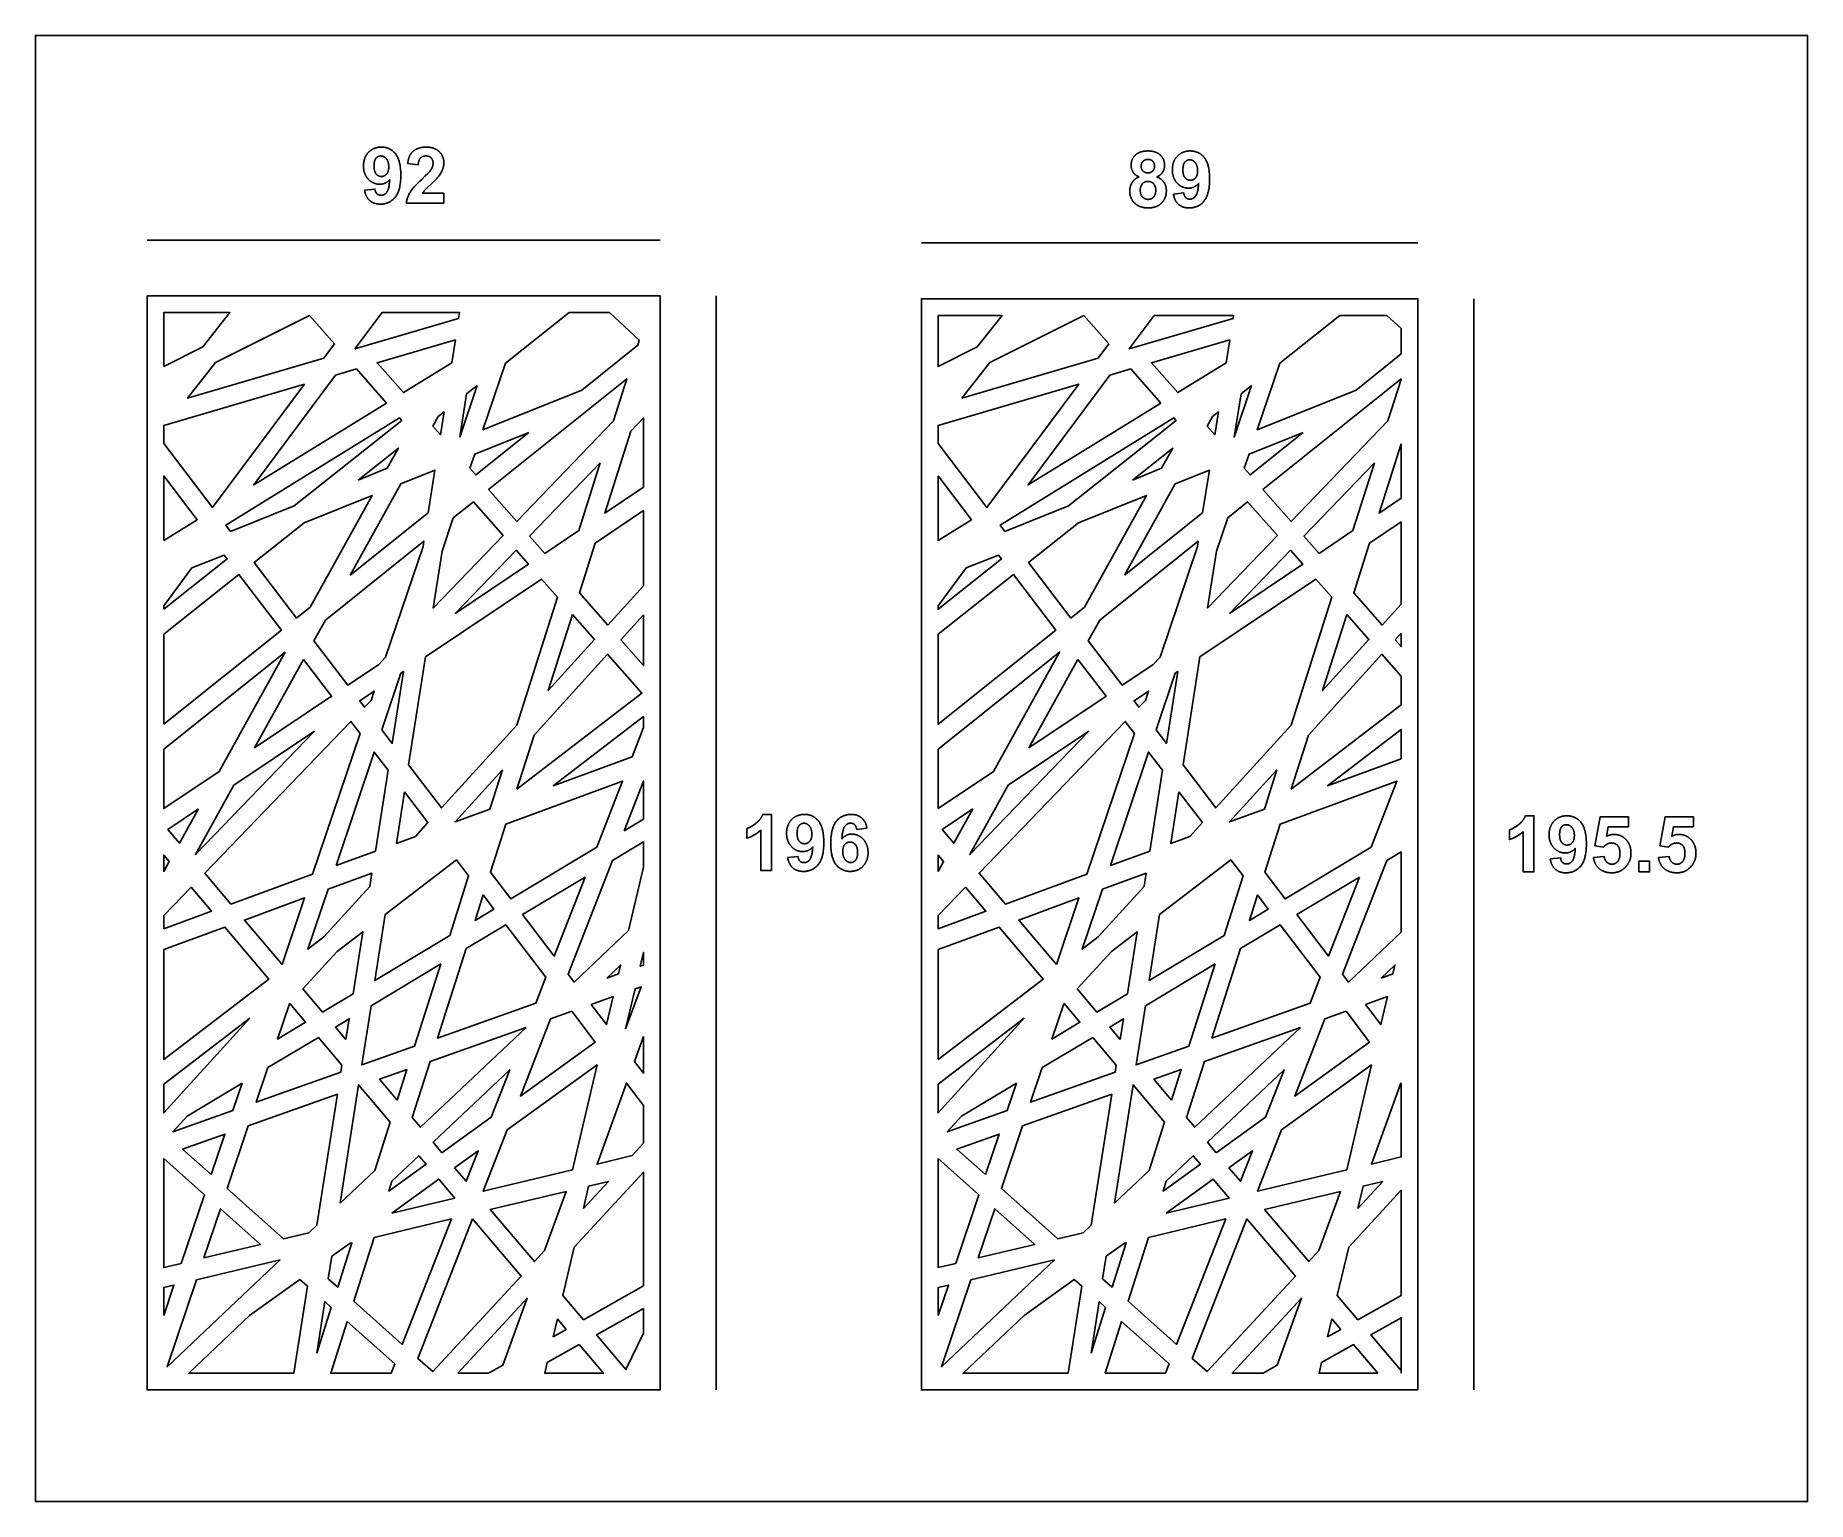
# Model space of a CAD drawing. Extents: x 1690 to 4866, y -39 to 2587.
import ezdxf

# ---------------------------------------------------------------- set-up
doc = ezdxf.new("R2010")
doc.units = 0
doc.layers.add('LAYER_1', color=1, linetype='CONTINUOUS')

msp = doc.modelspace()

# ---------------------------------------------------------------- linework, layer by layer
at = {"layer": 'LAYER_1'}
for p, q in [((2810, 2220.6), (1890, 2220.6)), ((4168, 2215.6), (3278, 2215.6)), ((2910, 160.6), (2910, 2120.6)), ((4268, 160.6), (4268, 2115.6))]:
    msp.add_line(p, q, dxfattribs=at)
for points in [[(1690, -39.4), (4866.3, -39.4), (4866.3, 2587.2), (1690, 2587.2)], [(2280, 2309.9), (2280.3, 2308.4), (2280.6, 2306.9), (2280.9, 2305.5), (2281.1, 2304.8), (2281.3, 2304.1), (2281.5, 2303.4), (2281.8, 2302.8), (2282, 2302.1), (2282.2, 2301.5), (2282.5, 2300.9), (2282.8, 2300.3), (2283, 2299.7), (2283.3, 2299.1), (2283.6, 2298.5), (2283.9, 2297.9), (2284.2, 2297.4), (2284.6, 2296.8), (2284.9, 2296.3), (2285.2, 2295.8), (2285.6, 2295.3), (2286, 2294.8), (2286.3, 2294.3), (2286.7, 2293.8), (2287.1, 2293.4), (2287.5, 2292.9), (2287.9, 2292.5), (2288.4, 2292.1), (2288.8, 2291.7), (2289.3, 2291.3), (2289.7, 2290.9), (2290.2, 2290.5), (2290.6, 2290.2), (2291.1, 2289.8), (2291.6, 2289.5), (2292.1, 2289.2), (2292.6, 2288.8), (2293.1, 2288.5), (2293.7, 2288.3), (2294.2, 2288), (2294.8, 2287.7), (2295.3, 2287.5), (2295.9, 2287.2), (2296.4, 2287), (2297, 2286.8), (2297.6, 2286.6), (2298.2, 2286.4), (2298.8, 2286.2), (2299.4, 2286.1), (2300, 2285.9), (2300.7, 2285.8), (2301.3, 2285.6), (2302, 2285.5), (2302.6, 2285.4), (2303.3, 2285.3), (2304, 2285.3), (2304.7, 2285.2), (2305.4, 2285.1), (2306.1, 2285.1), (2306.8, 2285.1), (2308.2, 2285), (2309.2, 2285), (2310.2, 2285.1), (2311.2, 2285.1), (2312.2, 2285.2), (2313.2, 2285.3), (2314.1, 2285.5), (2315.1, 2285.6), (2316, 2285.8), (2316.9, 2286), (2317.8, 2286.2), (2318.7, 2286.5), (2319.6, 2286.7), (2320.4, 2287), (2321.3, 2287.4), (2322.2, 2287.7), (2323, 2288.1), (2323.8, 2288.5), (2324.6, 2288.9), (2325.4, 2289.3), (2326.2, 2289.8), (2327, 2290.3), (2327.7, 2290.8), (2328.5, 2291.3), (2329.2, 2291.9), (2329.9, 2292.4), (2330.7, 2293.1), (2331.4, 2293.7), (2332, 2294.3), (2332.7, 2295), (2333.4, 2295.7), (2334, 2296.4), (2334.7, 2297.2), (2335.3, 2298), (2335.9, 2298.8), (2336.5, 2299.6), (2337.1, 2300.5), (2337.6, 2301.3), (2338.1, 2302.3), (2338.6, 2303.2), (2339.1, 2304.2), (2339.6, 2305.2), (2340, 2306.3), (2340.5, 2307.3), (2340.9, 2308.4), (2341.3, 2309.6), (2341.6, 2310.7), (2342, 2311.9), (2342.3, 2313.1), (2342.6, 2314.4), (2342.9, 2315.7), (2343.2, 2317), (2343.4, 2318.3), (2343.9, 2321.1), (2344.2, 2324), (2344.5, 2327), (2344.7, 2330.1), (2344.8, 2333.4), (2344.8, 2336.7), (2344.8, 2340.1), (2344.7, 2343.2), (2344.5, 2346.3), (2344.2, 2349.3), (2343.9, 2352.1), (2343.5, 2354.8), (2343.2, 2356.1), (2343, 2357.4), (2342.7, 2358.7), (2342.4, 2359.9), (2342.1, 2361.1), (2341.8, 2362.3), (2341.4, 2363.4), (2341, 2364.5), (2340.6, 2365.6), (2340.2, 2366.6), (2339.8, 2367.6), (2339.4, 2368.6), (2338.9, 2369.6), (2338.4, 2370.5), (2337.9, 2371.4), (2337.4, 2372.3), (2336.8, 2373.1), (2336.3, 2373.9), (2335.7, 2374.7), (2335.1, 2375.5), (2334.5, 2376.2), (2333.9, 2376.9), (2333.2, 2377.6), (2332.6, 2378.2), (2331.9, 2378.8), (2331.2, 2379.5), (2330.6, 2380), (2329.9, 2380.6), (2329.2, 2381.1), (2328.5, 2381.7), (2327.7, 2382.2), (2327, 2382.6), (2326.3, 2383.1), (2325.5, 2383.5), (2324.7, 2383.9), (2324, 2384.3), (2323.2, 2384.6), (2322.4, 2385), (2321.6, 2385.3), (2320.8, 2385.6), (2319.9, 2385.8), (2319.1, 2386.1), (2318.3, 2386.3), (2317.4, 2386.5), (2316.5, 2386.7), (2315.6, 2386.8), (2314.7, 2386.9), (2313.8, 2387), (2312.9, 2387.1), (2312, 2387.2), (2311.1, 2387.2), (2310.1, 2387.2), (2309.3, 2387.2), (2308.4, 2387.2), (2307.5, 2387.1), (2306.7, 2387.1), (2305.9, 2387), (2305.1, 2386.9), (2304.2, 2386.8), (2303.4, 2386.6), (2302.7, 2386.5), (2301.9, 2386.3), (2301.1, 2386.1), (2300.3, 2385.9), (2299.6, 2385.7), (2298.8, 2385.4), (2298.1, 2385.2), (2297.4, 2384.9), (2296.7, 2384.6), (2296, 2384.3), (2295.3, 2383.9), (2294.6, 2383.6), (2293.9, 2383.2), (2293.2, 2382.8), (2292.6, 2382.4), (2291.9, 2382), (2291.3, 2381.5), (2290.7, 2381.1), (2290, 2380.6), (2289.4, 2380.1), (2288.8, 2379.6), (2288.3, 2379), (2287.7, 2378.5), (2287.1, 2377.9), (2286.5, 2377.3), (2286, 2376.7), (2285.5, 2376.1), (2285, 2375.5), (2284.5, 2374.9), (2284, 2374.2), (2283.6, 2373.6), (2283.2, 2372.9), (2282.7, 2372.2), (2282.3, 2371.5), (2282, 2370.8), (2281.6, 2370.1), (2281.3, 2369.4), (2280.9, 2368.6), (2280.6, 2367.9), (2280.3, 2367.1), (2280.1, 2366.4), (2279.8, 2365.6), (2279.6, 2364.8), (2279.3, 2364), (2279.1, 2363.1), (2278.9, 2362.3), (2278.8, 2361.5), (2278.6, 2360.6), (2278.5, 2359.8), (2278.4, 2358.9), (2278.3, 2358), (2278.2, 2357.1), (2278.1, 2356.2), (2278.1, 2355.3), (2278.1, 2354.3), (2278.1, 2353.4), (2278.1, 2352.5), (2278.1, 2351.6), (2278.1, 2350.7), (2278.2, 2349.8), (2278.3, 2349), (2278.4, 2348.1), (2278.5, 2347.3), (2278.6, 2346.4), (2278.7, 2345.6), (2278.9, 2344.8), (2279.1, 2344), (2279.3, 2343.2), (2279.5, 2342.4), (2279.7, 2341.7), (2279.9, 2340.9), (2280.2, 2340.2), (2280.5, 2339.4), (2280.8, 2338.7), (2281.1, 2338), (2281.4, 2337.3), (2281.8, 2336.6), (2282.1, 2335.9), (2282.5, 2335.2), (2282.9, 2334.6), (2283.3, 2333.9), (2283.7, 2333.3), (2284.2, 2332.7), (2284.6, 2332), (2285.1, 2331.4), (2285.6, 2330.8), (2286.1, 2330.3), (2286.6, 2329.7), (2287.2, 2329.1), (2287.7, 2328.6), (2288.3, 2328.1), (2288.8, 2327.5), (2289.4, 2327.1), (2290, 2326.6), (2290.5, 2326.1), (2291.1, 2325.7), (2291.7, 2325.3), (2292.3, 2324.9), (2292.9, 2324.5), (2293.5, 2324.1), (2294.1, 2323.8), (2294.7, 2323.5), (2295.4, 2323.1), (2296, 2322.9), (2296.6, 2322.6), (2297.3, 2322.3), (2297.9, 2322.1), (2298.6, 2321.9), (2299.3, 2321.7), (2299.9, 2321.5), (2300.6, 2321.3), (2301.3, 2321.1), (2302, 2321), (2302.7, 2320.9), (2303.4, 2320.8), (2304.1, 2320.7), (2304.8, 2320.7), (2305.5, 2320.6), (2306.3, 2320.6), (2307, 2320.6), (2307.7, 2320.6), (2308.3, 2320.6), (2309, 2320.6), (2309.6, 2320.7), (2310.3, 2320.8), (2310.9, 2320.9), (2311.6, 2321), (2312.2, 2321.1), (2312.8, 2321.2), (2313.4, 2321.4), (2314, 2321.6), (2314.6, 2321.8), (2315.2, 2322), (2315.8, 2322.2), (2316.4, 2322.4), (2316.9, 2322.7), (2317.5, 2322.9), (2318, 2323.2), (2318.6, 2323.5), (2319.1, 2323.9), (2319.7, 2324.2), (2320.2, 2324.5), (2320.7, 2324.9), (2321.2, 2325.3), (2321.7, 2325.7), (2322.2, 2326.1), (2322.7, 2326.5), (2323.2, 2327), (2323.7, 2327.5), (2324.1, 2327.9), (2324.6, 2328.4), (2325.1, 2329), (2324.7, 2324.9), (2324.5, 2322.9), (2324.3, 2321.1), (2324, 2319.4), (2323.8, 2317.7), (2323.5, 2316.2), (2323.2, 2314.7), (2322.8, 2313.3), (2322.6, 2312.7), (2322.4, 2312.1), (2322.3, 2311.5), (2322.1, 2310.9), (2321.8, 2310.3), (2321.6, 2309.8), (2321.4, 2309.3), (2321.2, 2308.8), (2321, 2308.3), (2320.7, 2307.9), (2320.5, 2307.4), (2320.4, 2307.2), (2320.3, 2307), (2320.1, 2306.9), (2320, 2306.7), (2319.9, 2306.5), (2319.7, 2306.3), (2319.5, 2306), (2319.2, 2305.7), (2318.9, 2305.3), (2318.7, 2305), (2318.4, 2304.7), (2318.1, 2304.5), (2317.8, 2304.2), (2317.6, 2303.9), (2317.3, 2303.7), (2317, 2303.4), (2316.7, 2303.2), (2316.4, 2303), (2316.1, 2302.8), (2315.8, 2302.6), (2315.5, 2302.4), (2315.1, 2302.2), (2314.8, 2302.1), (2314.5, 2301.9), (2314.2, 2301.8), (2313.9, 2301.6), (2313.5, 2301.5), (2313.2, 2301.4), (2312.8, 2301.3), (2312.5, 2301.2), (2312.2, 2301.1), (2311.8, 2301.1), (2311.5, 2301), (2311.1, 2300.9), (2310.7, 2300.9), (2310.4, 2300.9), (2310, 2300.9), (2309.6, 2300.9), (2309.4, 2300.9), (2309.1, 2300.9), (2308.8, 2300.9), (2308.5, 2300.9), (2308.2, 2300.9), (2307.9, 2301), (2307.7, 2301), (2307.4, 2301), (2307.1, 2301.1), (2306.9, 2301.1), (2306.6, 2301.2), (2306.4, 2301.2), (2306.1, 2301.3), (2305.9, 2301.4), (2305.6, 2301.5), (2305.4, 2301.5), (2305.2, 2301.6), (2304.9, 2301.7), (2304.7, 2301.8), (2304.5, 2301.9), (2304.3, 2302), (2304, 2302.2), (2303.8, 2302.3), (2303.6, 2302.4), (2303.4, 2302.5), (2303.2, 2302.7), (2303, 2302.8), (2302.8, 2303), (2302.6, 2303.1), (2302.4, 2303.3), (2302.3, 2303.4), (2302.1, 2303.6), (2301.9, 2303.8), (2301.7, 2303.9), (2301.6, 2304.1), (2301.4, 2304.3), (2301.2, 2304.5), (2301.1, 2304.7), (2300.9, 2304.9), (2300.8, 2305.1), (2300.6, 2305.4), (2300.5, 2305.6), (2300.4, 2305.8), (2300.2, 2306), (2300.1, 2306.3), (2300, 2306.5), (2299.9, 2306.8), (2299.8, 2307.1), (2299.6, 2307.3), (2299.5, 2307.6), (2299.4, 2307.9), (2299.3, 2308.1), (2299.3, 2308.4), (2299.2, 2308.7), (2299.1, 2309), (2299, 2309.3), (2298.9, 2310), (2298.7, 2310.6), (2298.6, 2311.3), (2298.5, 2312)], [(2354.8, 2286.8), (2422, 2286.8), (2422, 2304.6), (2383.9, 2304.6), (2384.3, 2305.3), (2384.7, 2305.9), (2385.2, 2306.6), (2385.7, 2307.2), (2386.2, 2307.9), (2386.7, 2308.6), (2387.3, 2309.3), (2387.9, 2309.9), (2388.6, 2310.7), (2389.5, 2311.6), (2391.9, 2314.1), (2399.3, 2321), (2403.5, 2324.9), (2407, 2328.3), (2408.5, 2329.9), (2409.8, 2331.3), (2410.9, 2332.6), (2411.4, 2333.2), (2411.9, 2333.7), (2413.2, 2335.4), (2414.3, 2337), (2415.4, 2338.7), (2416.4, 2340.3), (2416.9, 2341.1), (2417.4, 2341.9), (2417.8, 2342.7), (2418.2, 2343.4), (2418.6, 2344.2), (2418.9, 2345), (2419.3, 2345.8), (2419.6, 2346.5), (2419.9, 2347.3), (2420.1, 2348.1), (2420.4, 2348.8), (2420.6, 2349.6), (2420.9, 2350.4), (2421, 2351.2), (2421.2, 2352), (2421.4, 2352.8), (2421.5, 2353.6), (2421.7, 2354.4), (2421.8, 2355.2), (2421.8, 2356.1), (2421.9, 2356.9), (2422, 2357.7), (2422, 2358.5), (2422, 2359.4), (2422, 2360.1), (2422, 2360.9), (2421.9, 2361.6), (2421.9, 2362.3), (2421.8, 2363), (2421.7, 2363.7), (2421.6, 2364.4), (2421.5, 2365.1), (2421.3, 2365.8), (2421.2, 2366.4), (2421, 2367.1), (2420.8, 2367.7), (2420.6, 2368.4), (2420.4, 2369), (2420.1, 2369.7), (2419.9, 2370.3), (2419.6, 2370.9), (2419.3, 2371.5), (2419, 2372.1), (2418.7, 2372.7), (2418.4, 2373.3), (2418, 2373.9), (2417.6, 2374.4), (2417.2, 2375), (2416.8, 2375.6), (2416.4, 2376.1), (2416, 2376.6), (2415.5, 2377.2), (2415, 2377.7), (2414.6, 2378.2), (2414.1, 2378.7), (2413.5, 2379.2), (2413, 2379.7), (2412.5, 2380.2), (2411.9, 2380.7), (2411.3, 2381.1), (2410.7, 2381.5), (2410.1, 2382), (2409.5, 2382.3), (2408.9, 2382.7), (2408.3, 2383.1), (2407.6, 2383.4), (2407, 2383.8), (2406.3, 2384.1), (2405.6, 2384.4), (2404.9, 2384.7), (2404.2, 2385), (2403.5, 2385.2), (2402.8, 2385.5), (2402, 2385.7), (2401.3, 2385.9), (2400.5, 2386.1), (2399.7, 2386.3), (2398.9, 2386.4), (2398.1, 2386.6), (2397.3, 2386.7), (2396.4, 2386.8), (2395.6, 2386.9), (2394.7, 2387), (2393.9, 2387.1), (2393, 2387.1), (2392.1, 2387.2), (2390.3, 2387.2), (2388.6, 2387.2), (2387, 2387.1), (2386.2, 2387.1), (2385.4, 2387), (2384.6, 2386.9), (2383.8, 2386.8), (2383, 2386.7), (2382.3, 2386.5), (2381.5, 2386.4), (2380.8, 2386.3), (2380, 2386.1), (2379.3, 2385.9), (2378.6, 2385.7), (2377.9, 2385.5), (2377.2, 2385.3), (2376.5, 2385), (2375.8, 2384.8), (2375.2, 2384.5), (2374.5, 2384.3), (2373.8, 2384), (2373.2, 2383.7), (2372.5, 2383.3), (2371.9, 2383), (2371.3, 2382.7), (2370.7, 2382.3), (2370.1, 2381.9), (2369.5, 2381.6), (2368.9, 2381.2), (2368.3, 2380.8), (2367.8, 2380.3), (2367.2, 2379.9), (2366.7, 2379.4), (2366.1, 2379), (2365.6, 2378.5), (2365.1, 2378), (2364.6, 2377.4), (2364.2, 2376.9), (2363.7, 2376.3), (2363.3, 2375.7), (2362.9, 2375.2), (2362.4, 2374.5), (2362, 2373.9), (2361.7, 2373.3), (2361.3, 2372.6), (2360.9, 2371.9), (2360.6, 2371.2), (2360.3, 2370.5), (2359.9, 2369.8), (2359.6, 2369), (2359.4, 2368.2), (2359.1, 2367.4), (2358.8, 2366.6), (2358.6, 2365.8), (2358.4, 2365), (2358.2, 2364.1), (2358, 2363.2), (2357.8, 2362.3), (2357.6, 2361.4), (2357.4, 2360.5), (2357.3, 2359.6), (2357.1, 2357.6), (2376.2, 2355.7), (2376.2, 2356.7), (2376.3, 2357.7), (2376.5, 2358.7), (2376.6, 2359.6), (2376.8, 2360.5), (2376.9, 2360.9), (2377, 2361.3), (2377.1, 2361.7), (2377.2, 2362.1), (2377.3, 2362.5), (2377.5, 2362.9), (2377.6, 2363.3), (2377.7, 2363.6), (2377.9, 2364), (2378, 2364.3), (2378.2, 2364.7), (2378.3, 2365), (2378.5, 2365.3), (2378.7, 2365.6), (2378.8, 2365.9), (2379, 2366.2), (2379.2, 2366.5), (2379.4, 2366.7), (2379.6, 2367), (2379.8, 2367.2), (2380, 2367.5), (2380.2, 2367.7), (2380.5, 2367.9), (2380.7, 2368.1), (2380.9, 2368.4), (2381.2, 2368.6), (2381.4, 2368.8), (2381.7, 2368.9), (2381.9, 2369.1), (2382.2, 2369.3), (2382.4, 2369.5), (2382.7, 2369.6), (2383, 2369.8), (2383.3, 2369.9), (2383.5, 2370.1), (2383.8, 2370.2), (2384.1, 2370.3), (2384.4, 2370.4), (2384.7, 2370.5), (2385, 2370.6), (2385.3, 2370.7), (2385.6, 2370.8), (2386, 2370.9), (2386.3, 2371), (2386.6, 2371), (2387, 2371.1), (2387.3, 2371.2), (2387.6, 2371.2), (2388, 2371.2), (2388.3, 2371.3), (2388.7, 2371.3), (2389.1, 2371.3), (2389.4, 2371.3), (2389.8, 2371.3), (2390.2, 2371.3), (2390.5, 2371.3), (2390.9, 2371.3), (2391.3, 2371.3), (2391.6, 2371.2), (2392, 2371.2), (2392.3, 2371.2), (2392.7, 2371.1), (2393, 2371.1), (2393.3, 2371), (2393.7, 2370.9), (2394, 2370.8), (2394.3, 2370.8), (2394.6, 2370.7), (2394.9, 2370.6), (2395.2, 2370.5), (2395.5, 2370.4), (2395.8, 2370.2), (2396.1, 2370.1), (2396.4, 2370), (2396.6, 2369.8), (2396.9, 2369.7), (2397.2, 2369.5), (2397.4, 2369.4), (2397.7, 2369.2), (2397.9, 2369.1), (2398.2, 2368.9), (2398.4, 2368.7), (2398.6, 2368.5), (2398.9, 2368.3), (2399.1, 2368.1), (2399.3, 2367.9), (2399.5, 2367.7), (2399.7, 2367.4), (2399.9, 2367.2), (2400.1, 2367), (2400.3, 2366.7), (2400.5, 2366.5), (2400.7, 2366.2), (2400.8, 2366), (2401, 2365.7), (2401.1, 2365.4), (2401.3, 2365.2), (2401.4, 2364.9), (2401.5, 2364.6), (2401.7, 2364.3), (2401.8, 2364), (2401.9, 2363.7), (2402, 2363.4), (2402.1, 2363.1), (2402.2, 2362.7), (2402.3, 2362.4), (2402.4, 2362.1), (2402.4, 2361.7), (2402.5, 2361.4), (2402.5, 2361), (2402.6, 2360.7), (2402.6, 2360.3), (2402.7, 2360), (2402.7, 2359.6), (2402.7, 2359.2), (2402.7, 2358.8), (2402.8, 2358), (2402.8, 2357.7), (2402.7, 2357.3), (2402.7, 2356.9), (2402.7, 2356.6), (2402.7, 2356.2), (2402.6, 2355.8), (2402.6, 2355.5), (2402.5, 2355.1), (2402.4, 2354.8), (2402.4, 2354.4), (2402.3, 2354), (2402.2, 2353.7), (2402.1, 2353.3), (2402, 2352.9), (2401.9, 2352.6), (2401.8, 2352.2), (2401.6, 2351.8), (2401.5, 2351.5), (2401.4, 2351.1), (2401.2, 2350.7), (2400.9, 2350), (2400.5, 2349.2), (2400.1, 2348.5), (2399.7, 2347.8), (2399.3, 2347), (2398.8, 2346.3), (2398.6, 2346), (2398.4, 2345.7), (2397.9, 2345.1), (2397.4, 2344.4), (2396.7, 2343.7), (2395.2, 2342), (2393.4, 2340.1), (2388.8, 2335.5), (2382.9, 2329.9), (2379.1, 2326.3), (2375.5, 2322.8), (2372.3, 2319.5), (2369.5, 2316.5), (2366.9, 2313.6), (2365.8, 2312.2), (2364.7, 2310.8), (2363.8, 2309.5), (2362.9, 2308.3), (2362.1, 2307.1), (2361.4, 2305.9), (2360.7, 2304.8), (2360.1, 2303.7), (2359.5, 2302.5), (2358.9, 2301.4), (2358.4, 2300.2), (2357.9, 2299), (2357.4, 2297.8), (2357, 2296.6), (2356.6, 2295.4), (2356.2, 2294.2), (2355.9, 2293), (2355.6, 2291.8), (2355.4, 2290.6), (2355.1, 2289.3), (2355, 2288.1)], [(2323.4, 2351.8), (2323.3, 2353), (2323.3, 2354.1), (2323.2, 2355.1), (2323.1, 2356.2), (2323, 2356.7), (2322.9, 2357.2), (2322.9, 2357.7), (2322.8, 2358.2), (2322.7, 2358.7), (2322.5, 2359.1), (2322.4, 2359.6), (2322.3, 2360.1), (2322.2, 2360.5), (2322, 2360.9), (2321.9, 2361.4), (2321.7, 2361.8), (2321.5, 2362.2), (2321.3, 2362.6), (2321.2, 2363), (2321, 2363.4), (2320.8, 2363.8), (2320.5, 2364.1), (2320.3, 2364.5), (2320.1, 2364.9), (2319.9, 2365.2), (2319.6, 2365.6), (2319.4, 2365.9), (2319.1, 2366.2), (2318.8, 2366.5), (2318.6, 2366.8), (2318.3, 2367.1), (2318, 2367.4), (2317.7, 2367.7), (2317.5, 2367.9), (2317.2, 2368.2), (2316.9, 2368.4), (2316.6, 2368.7), (2316.3, 2368.9), (2316, 2369.1), (2315.7, 2369.3), (2315.4, 2369.5), (2315.1, 2369.7), (2314.8, 2369.9), (2314.5, 2370), (2314.2, 2370.2), (2313.9, 2370.3), (2313.6, 2370.5), (2313.2, 2370.6), (2312.9, 2370.7), (2312.6, 2370.8), (2312.3, 2370.9), (2312, 2371), (2311.6, 2371.1), (2311.3, 2371.1), (2311, 2371.2), (2310.6, 2371.2), (2310.3, 2371.3), (2309.9, 2371.3), (2309.6, 2371.3), (2309.2, 2371.3), (2308.9, 2371.3), (2308.6, 2371.3), (2308.3, 2371.3), (2307.9, 2371.3), (2307.6, 2371.2), (2307.3, 2371.2), (2307, 2371.1), (2306.7, 2371.1), (2306.4, 2371), (2306.1, 2370.9), (2305.8, 2370.8), (2305.5, 2370.7), (2305.2, 2370.6), (2304.9, 2370.5), (2304.6, 2370.4), (2304.4, 2370.3), (2304.1, 2370.1), (2303.8, 2370), (2303.6, 2369.8), (2303.3, 2369.7), (2303, 2369.5), (2302.8, 2369.3), (2302.5, 2369.2), (2302.3, 2369), (2302, 2368.8), (2301.8, 2368.6), (2301.5, 2368.3), (2301.3, 2368.1), (2301.1, 2367.9), (2300.9, 2367.6), (2300.6, 2367.4), (2300.4, 2367.1), (2300.2, 2366.9), (2300, 2366.6), (2299.8, 2366.3), (2299.6, 2366), (2299.4, 2365.7), (2299.2, 2365.4), (2299, 2365), (2298.9, 2364.7), (2298.7, 2364.3), (2298.6, 2364), (2298.4, 2363.6), (2298.3, 2363.2), (2298.1, 2362.8), (2298, 2362.4), (2297.9, 2362), (2297.8, 2361.6), (2297.7, 2361.2), (2297.6, 2360.7), (2297.5, 2360.3), (2297.4, 2359.8), (2297.2, 2358.8), (2297.1, 2357.8), (2297, 2356.8), (2296.9, 2355.7), (2296.9, 2354.6), (2296.9, 2353.4), (2296.9, 2352.2), (2297, 2351), (2297, 2349.9), (2297.1, 2348.9), (2297.3, 2347.8), (2297.3, 2347.3), (2297.4, 2346.8), (2297.5, 2346.4), (2297.6, 2345.9), (2297.7, 2345.4), (2297.8, 2345), (2298, 2344.5), (2298.1, 2344.1), (2298.2, 2343.7), (2298.4, 2343.3), (2298.5, 2342.9), (2298.7, 2342.5), (2298.9, 2342.1), (2299, 2341.8), (2299.2, 2341.4), (2299.4, 2341), (2299.6, 2340.7), (2299.8, 2340.4), (2300, 2340.1), (2300.3, 2339.8), (2300.5, 2339.5), (2300.7, 2339.2), (2301, 2338.9), (2301.2, 2338.6), (2301.4, 2338.4), (2301.7, 2338.1), (2302, 2337.9), (2302.2, 2337.6), (2302.5, 2337.4), (2302.7, 2337.2), (2303, 2337), (2303.3, 2336.8), (2303.6, 2336.6), (2303.8, 2336.4), (2304.1, 2336.2), (2304.4, 2336.1), (2304.7, 2335.9), (2305, 2335.8), (2305.3, 2335.6), (2305.6, 2335.5), (2305.9, 2335.4), (2306.2, 2335.3), (2306.5, 2335.2), (2306.9, 2335.1), (2307.2, 2335), (2307.5, 2334.9), (2307.8, 2334.8), (2308.2, 2334.8), (2308.5, 2334.7), (2308.9, 2334.7), (2309.2, 2334.7), (2309.6, 2334.6), (2309.9, 2334.6), (2310.3, 2334.6), (2310.6, 2334.6), (2310.9, 2334.6), (2311.3, 2334.7), (2311.6, 2334.7), (2311.9, 2334.7), (2312.3, 2334.8), (2312.6, 2334.8), (2312.9, 2334.9), (2313.2, 2335), (2313.5, 2335.1), (2313.9, 2335.1), (2314.2, 2335.2), (2314.5, 2335.3), (2314.8, 2335.5), (2315.1, 2335.6), (2315.4, 2335.7), (2315.6, 2335.9), (2315.9, 2336), (2316.2, 2336.2), (2316.5, 2336.3), (2316.8, 2336.5), (2317, 2336.7), (2317.3, 2336.9), (2317.6, 2337.1), (2317.8, 2337.3), (2318.1, 2337.5), (2318.3, 2337.7), (2318.6, 2338), (2318.8, 2338.2), (2319.1, 2338.5), (2319.3, 2338.7), (2319.6, 2339), (2319.8, 2339.3), (2320, 2339.6), (2320.3, 2339.8), (2320.5, 2340.1), (2320.7, 2340.5), (2320.9, 2340.8), (2321, 2341.1), (2321.2, 2341.4), (2321.4, 2341.8), (2321.6, 2342.1), (2321.7, 2342.5), (2321.9, 2342.8), (2322, 2343.2), (2322.2, 2343.6), (2322.3, 2344), (2322.4, 2344.4), (2322.5, 2344.8), (2322.6, 2345.2), (2322.7, 2345.6), (2322.8, 2346), (2322.9, 2346.5), (2323, 2346.9), (2323.1, 2347.4), (2323.1, 2347.8), (2323.2, 2348.8), (2323.3, 2349.8), (2323.3, 2350.8)], [(3668.1, 2333.9), (3667, 2333.4), (3666, 2332.9), (3665, 2332.4), (3664.5, 2332.1), (3664, 2331.9), (3663.5, 2331.6), (3663.1, 2331.3), (3662.6, 2331), (3662.2, 2330.7), (3661.8, 2330.4), (3661.4, 2330.1), (3661, 2329.8), (3660.6, 2329.4), (3660.2, 2329.1), (3659.8, 2328.8), (3659.4, 2328.4), (3659, 2328.1), (3658.7, 2327.7), (3658.3, 2327.4), (3658, 2327), (3657.7, 2326.6), (3657.4, 2326.2), (3657, 2325.9), (3656.7, 2325.5), (3656.4, 2325.1), (3656.2, 2324.7), (3655.9, 2324.3), (3655.6, 2323.8), (3655.4, 2323.4), (3654.9, 2322.6), (3654.4, 2321.7), (3654, 2320.8), (3653.6, 2319.9), (3653.2, 2319), (3652.9, 2318.1), (3652.6, 2317.2), (3652.3, 2316.3), (3652.1, 2315.4), (3651.9, 2314.4), (3651.7, 2313.5), (3651.6, 2312.5), (3651.5, 2311.5), (3651.4, 2310.5), (3651.4, 2309.5), (3651.3, 2308.5), (3651.4, 2307.6), (3651.4, 2306.7), (3651.4, 2305.8), (3651.5, 2304.9), (3651.6, 2304.1), (3651.7, 2303.2), (3651.9, 2302.4), (3652, 2301.5), (3652.2, 2300.7), (3652.4, 2299.9), (3652.6, 2299.1), (3652.8, 2298.3), (3653.1, 2297.6), (3653.4, 2296.8), (3653.7, 2296.1), (3654, 2295.3), (3654.4, 2294.6), (3654.7, 2293.9), (3655.1, 2293.2), (3655.5, 2292.5), (3656, 2291.9), (3656.4, 2291.2), (3656.9, 2290.6), (3657.4, 2289.9), (3657.9, 2289.3), (3658.4, 2288.7), (3659, 2288.1), (3659.5, 2287.5), (3660.1, 2287), (3660.8, 2286.4), (3661.4, 2285.9), (3662.1, 2285.3), (3662.6, 2284.9), (3663.2, 2284.5), (3663.8, 2284), (3664.4, 2283.6), (3665, 2283.3), (3665.6, 2282.9), (3666.2, 2282.5), (3666.9, 2282.2), (3667.5, 2281.9), (3668.2, 2281.5), (3668.8, 2281.2), (3669.5, 2281), (3670.2, 2280.7), (3670.9, 2280.4), (3671.6, 2280.2), (3672.3, 2279.9), (3673, 2279.7), (3673.7, 2279.5), (3674.4, 2279.3), (3675.2, 2279.2), (3675.9, 2279), (3676.7, 2278.9), (3677.5, 2278.7), (3678.2, 2278.6), (3679, 2278.5), (3679.8, 2278.4), (3680.6, 2278.3), (3681.4, 2278.3), (3683.1, 2278.2), (3684.8, 2278.2), (3685.7, 2278.2), (3686.6, 2278.2), (3687.5, 2278.2), (3688.3, 2278.3), (3689.2, 2278.4), (3690.1, 2278.5), (3690.9, 2278.6), (3691.7, 2278.7), (3692.6, 2278.8), (3693.4, 2279), (3694.2, 2279.2), (3694.9, 2279.4), (3695.7, 2279.6), (3696.5, 2279.8), (3697.2, 2280.1), (3698, 2280.3), (3698.7, 2280.6), (3699.4, 2280.9), (3700.1, 2281.2), (3700.8, 2281.5), (3701.5, 2281.9), (3702.2, 2282.3), (3702.8, 2282.6), (3703.5, 2283), (3704.1, 2283.4), (3704.7, 2283.9), (3705.4, 2284.3), (3706, 2284.8), (3706.6, 2285.3), (3707.1, 2285.8), (3707.7, 2286.3), (3708.3, 2286.8), (3708.8, 2287.4), (3709.3, 2287.9), (3709.8, 2288.5), (3710.3, 2289.1), (3710.8, 2289.7), (3711.3, 2290.3), (3711.7, 2290.9), (3712.1, 2291.5), (3712.5, 2292.1), (3712.9, 2292.7), (3713.3, 2293.4), (3713.6, 2294), (3714, 2294.7), (3714.3, 2295.4), (3714.6, 2296.1), (3714.9, 2296.8), (3715.2, 2297.5), (3715.4, 2298.2), (3715.6, 2298.9), (3715.9, 2299.7), (3716.1, 2300.4), (3716.2, 2301.2), (3716.4, 2302), (3716.5, 2302.7), (3716.7, 2303.5), (3716.8, 2304.3), (3716.9, 2305.1), (3717, 2306), (3717, 2306.8), (3717.1, 2307.6), (3717.1, 2308.5), (3717.1, 2309.3), (3717.1, 2310.4), (3717, 2311.4), (3716.9, 2312.4), (3716.9, 2312.9), (3716.8, 2313.4), (3716.8, 2313.9), (3716.7, 2314.4), (3716.6, 2314.9), (3716.5, 2315.3), (3716.4, 2315.8), (3716.3, 2316.3), (3716.1, 2316.8), (3716, 2317.2), (3715.9, 2317.7), (3715.7, 2318.1), (3715.6, 2318.6), (3715.4, 2319), (3715.2, 2319.5), (3715.1, 2319.9), (3714.9, 2320.4), (3714.7, 2320.8), (3714.5, 2321.2), (3714.2, 2321.7), (3714, 2322.1), (3713.8, 2322.5), (3713.5, 2322.9), (3713.3, 2323.3), (3713, 2323.7), (3712.8, 2324.1), (3712.5, 2324.5), (3712.2, 2324.9), (3711.9, 2325.3), (3711.6, 2325.7), (3711.3, 2326.1), (3711, 2326.4), (3710.7, 2326.8), (3710.4, 2327.1), (3710, 2327.5), (3709.7, 2327.8), (3709.3, 2328.2), (3709, 2328.5), (3708.6, 2328.8), (3708.2, 2329.2), (3707.8, 2329.5), (3707.4, 2329.8), (3707, 2330.1), (3706.6, 2330.4), (3706.2, 2330.7), (3705.8, 2330.9), (3705.4, 2331.2), (3704.9, 2331.5), (3704.5, 2331.8), (3704, 2332), (3703.1, 2332.5), (3702.1, 2333), (3701.1, 2333.5), (3700.1, 2333.9), (3700.9, 2334.3), (3701.7, 2334.6), (3702.5, 2335.1), (3703.2, 2335.5), (3703.9, 2335.9), (3704.3, 2336.2), (3704.6, 2336.4), (3705, 2336.6), (3705.3, 2336.9), (3705.6, 2337.1), (3705.9, 2337.4), (3706.2, 2337.7), (3706.6, 2337.9), (3706.9, 2338.2), (3707.2, 2338.5), (3707.4, 2338.7), (3707.7, 2339), (3708, 2339.3), (3708.3, 2339.6), (3708.6, 2339.9), (3708.8, 2340.2), (3709.1, 2340.5), (3709.3, 2340.9), (3709.6, 2341.2), (3709.8, 2341.5), (3710.1, 2341.8), (3710.3, 2342.2), (3710.5, 2342.5), (3710.7, 2342.9), (3710.9, 2343.2), (3711.1, 2343.6), (3711.3, 2343.9), (3711.5, 2344.3), (3711.7, 2344.6), (3711.9, 2345), (3712, 2345.3), (3712.2, 2345.7), (3712.3, 2346.1), (3712.5, 2346.5), (3712.6, 2346.8), (3712.8, 2347.2), (3712.9, 2347.6), (3713, 2348), (3713.1, 2348.4), (3713.2, 2348.8), (3713.3, 2349.2), (3713.4, 2349.6), (3713.5, 2350), (3713.5, 2350.4), (3713.6, 2350.8), (3713.7, 2351.2), (3713.7, 2351.6), (3713.8, 2352), (3713.8, 2352.8), (3713.9, 2353.7), (3713.9, 2354.6), (3713.9, 2355.3), (3713.9, 2355.9), (3713.8, 2356.6), (3713.8, 2357.3), (3713.7, 2358), (3713.6, 2358.6), (3713.5, 2359.3), (3713.4, 2359.9), (3713.3, 2360.5), (3713.1, 2361.2), (3713, 2361.8), (3712.8, 2362.4), (3712.6, 2363), (3712.4, 2363.6), (3712.2, 2364.2), (3711.9, 2364.8), (3711.7, 2365.3), (3711.4, 2365.9), (3711.1, 2366.5), (3710.8, 2367), (3710.5, 2367.6), (3710.2, 2368.1), (3709.8, 2368.6), (3709.5, 2369.1), (3709.1, 2369.7), (3708.7, 2370.2), (3708.3, 2370.7), (3707.9, 2371.2), (3707.4, 2371.6), (3707, 2372.1), (3706.5, 2372.6), (3706, 2373), (3705.5, 2373.5), (3705, 2373.9), (3704.5, 2374.3), (3703.9, 2374.8), (3703.4, 2375.1), (3702.8, 2375.5), (3702.3, 2375.9), (3701.7, 2376.2), (3701.1, 2376.6), (3700.5, 2376.9), (3699.8, 2377.2), (3699.2, 2377.5), (3698.6, 2377.8), (3697.9, 2378), (3697.2, 2378.3), (3696.5, 2378.5), (3695.8, 2378.7), (3695.1, 2378.9), (3694.4, 2379.1), (3693.7, 2379.3), (3692.9, 2379.5), (3692.2, 2379.6), (3691.4, 2379.8), (3690.6, 2379.9), (3689.8, 2380), (3689, 2380.1), (3688.2, 2380.2), (3687.3, 2380.2), (3685.6, 2380.3), (3683.9, 2380.3), (3682.1, 2380.3), (3680.4, 2380.2), (3679.5, 2380.2), (3678.7, 2380.1), (3677.9, 2380), (3677.1, 2379.9), (3676.3, 2379.8), (3675.5, 2379.6), (3674.8, 2379.5), (3674, 2379.3), (3673.3, 2379.1), (3672.5, 2378.9), (3671.8, 2378.7), (3671.1, 2378.5), (3670.4, 2378.3), (3669.8, 2378), (3669.1, 2377.8), (3668.5, 2377.5), (3667.8, 2377.2), (3667.2, 2376.9), (3666.6, 2376.6), (3666, 2376.2), (3665.4, 2375.9), (3664.8, 2375.5), (3664.3, 2375.1), (3663.7, 2374.8), (3663.2, 2374.3), (3662.7, 2373.9), (3662.2, 2373.5), (3661.7, 2373), (3661.2, 2372.6), (3660.7, 2372.1), (3660.3, 2371.6), (3659.8, 2371.2), (3659.4, 2370.7), (3659, 2370.2), (3658.6, 2369.7), (3658.3, 2369.1), (3657.9, 2368.6), (3657.6, 2368.1), (3657.2, 2367.6), (3656.9, 2367), (3656.6, 2366.5), (3656.3, 2365.9), (3656.1, 2365.3), (3655.8, 2364.8), (3655.6, 2364.2), (3655.4, 2363.6), (3655.2, 2363), (3655, 2362.4), (3654.8, 2361.8), (3654.6, 2361.2), (3654.5, 2360.5), (3654.4, 2359.9), (3654.2, 2359.3), (3654.1, 2358.6), (3654.1, 2358), (3654, 2357.3), (3653.9, 2356.6), (3653.9, 2355.9), (3653.9, 2355.3), (3653.9, 2354.6), (3653.9, 2353.7), (3653.9, 2352.9), (3654, 2352.1), (3654.1, 2351.3), (3654.2, 2350.6), (3654.3, 2349.8), (3654.4, 2349.4), (3654.5, 2349), (3654.6, 2348.6), (3654.7, 2348.3), (3654.8, 2347.9), (3654.9, 2347.5), (3655.1, 2347.2), (3655.2, 2346.8), (3655.3, 2346.4), (3655.5, 2346.1), (3655.6, 2345.7), (3655.8, 2345.3), (3656.1, 2344.6), (3656.5, 2343.9), (3656.8, 2343.2), (3657.2, 2342.5), (3657.5, 2342.2), (3657.7, 2341.8), (3657.9, 2341.5), (3658.2, 2341.2), (3658.4, 2340.9), (3658.7, 2340.5), (3658.9, 2340.2), (3659.2, 2339.9), (3659.5, 2339.6), (3659.8, 2339.3), (3660, 2339), (3660.3, 2338.7), (3660.7, 2338.4), (3661, 2338.2), (3661.3, 2337.9), (3661.6, 2337.6), (3662, 2337.3), (3662.3, 2337.1), (3662.7, 2336.8), (3663, 2336.6), (3663.4, 2336.3), (3663.8, 2336.1), (3664.2, 2335.8), (3664.6, 2335.6), (3665.4, 2335.1), (3666.3, 2334.7), (3667.1, 2334.3)], [(3672, 2353.2), (3672, 2352.8), (3672, 2352.5), (3672, 2352.1), (3672.1, 2351.8), (3672.1, 2351.5), (3672.1, 2351.1), (3672.2, 2350.8), (3672.2, 2350.5), (3672.3, 2350.2), (3672.3, 2349.9), (3672.4, 2349.6), (3672.5, 2349.2), (3672.5, 2349), (3672.6, 2348.7), (3672.7, 2348.4), (3672.8, 2348.1), (3672.9, 2347.8), (3673, 2347.5), (3673.2, 2347.3), (3673.3, 2347), (3673.4, 2346.8), (3673.5, 2346.5), (3673.7, 2346.3), (3673.8, 2346), (3674, 2345.8), (3674.2, 2345.5), (3674.3, 2345.3), (3674.5, 2345.1), (3674.7, 2344.9), (3674.9, 2344.7), (3675.1, 2344.5), (3675.3, 2344.3), (3675.5, 2344.1), (3675.7, 2343.9), (3675.9, 2343.7), (3676.1, 2343.5), (3676.3, 2343.3), (3676.5, 2343.2), (3676.8, 2343), (3677, 2342.9), (3677.2, 2342.7), (3677.5, 2342.6), (3677.7, 2342.4), (3678, 2342.3), (3678.2, 2342.2), (3678.5, 2342.1), (3678.8, 2342), (3679, 2341.9), (3679.3, 2341.8), (3679.6, 2341.7), (3679.9, 2341.6), (3680.1, 2341.5), (3680.4, 2341.4), (3680.7, 2341.4), (3681, 2341.3), (3681.3, 2341.3), (3681.6, 2341.2), (3681.9, 2341.2), (3682.2, 2341.1), (3682.6, 2341.1), (3682.9, 2341.1), (3683.2, 2341.1), (3683.5, 2341.1), (3683.9, 2341), (3684.2, 2341.1), (3684.6, 2341.1), (3684.9, 2341.1), (3685.2, 2341.1), (3685.5, 2341.1), (3685.9, 2341.2), (3686.2, 2341.2), (3686.5, 2341.3), (3686.8, 2341.3), (3687.1, 2341.4), (3687.4, 2341.4), (3687.7, 2341.5), (3688, 2341.6), (3688.2, 2341.7), (3688.5, 2341.8), (3688.8, 2341.9), (3689.1, 2342), (3689.3, 2342.1), (3689.6, 2342.2), (3689.8, 2342.3), (3690.1, 2342.4), (3690.4, 2342.6), (3690.6, 2342.7), (3690.8, 2342.9), (3691.1, 2343), (3691.3, 2343.2), (3691.5, 2343.4), (3691.8, 2343.5), (3692, 2343.7), (3692.2, 2343.9), (3692.4, 2344.1), (3692.6, 2344.3), (3692.8, 2344.5), (3693, 2344.7), (3693.2, 2344.9), (3693.4, 2345.1), (3693.6, 2345.4), (3693.7, 2345.6), (3693.9, 2345.8), (3694, 2346.1), (3694.2, 2346.3), (3694.3, 2346.6), (3694.5, 2346.8), (3694.6, 2347.1), (3694.7, 2347.3), (3694.9, 2347.6), (3695, 2347.9), (3695.1, 2348.2), (3695.2, 2348.4), (3695.3, 2348.7), (3695.3, 2349), (3695.4, 2349.3), (3695.5, 2349.6), (3695.6, 2349.9), (3695.6, 2350.2), (3695.7, 2350.6), (3695.7, 2350.9), (3695.8, 2351.2), (3695.8, 2351.5), (3695.8, 2351.9), (3695.9, 2352.2), (3695.9, 2352.6), (3695.9, 2352.9), (3695.9, 2353.3), (3695.9, 2353.6), (3695.9, 2353.9), (3695.9, 2354.3), (3695.8, 2354.6), (3695.8, 2354.9), (3695.8, 2355.2), (3695.7, 2355.5), (3695.7, 2355.8), (3695.6, 2356.1), (3695.6, 2356.4), (3695.5, 2356.7), (3695.4, 2357), (3695.4, 2357.3), (3695.3, 2357.6), (3695.2, 2357.8), (3695.1, 2358.1), (3695, 2358.4), (3694.9, 2358.6), (3694.7, 2358.9), (3694.6, 2359.2), (3694.5, 2359.4), (3694.4, 2359.7), (3694.2, 2359.9), (3694.1, 2360.1), (3693.9, 2360.4), (3693.7, 2360.6), (3693.6, 2360.8), (3693.4, 2361), (3693.2, 2361.3), (3693, 2361.5), (3692.8, 2361.7), (3692.6, 2361.9), (3692.4, 2362.1), (3692.2, 2362.3), (3692, 2362.5), (3691.8, 2362.6), (3691.6, 2362.8), (3691.4, 2363), (3691.1, 2363.2), (3690.9, 2363.3), (3690.7, 2363.5), (3690.4, 2363.6), (3690.2, 2363.7), (3689.9, 2363.9), (3689.7, 2364), (3689.4, 2364.1), (3689.2, 2364.2), (3688.9, 2364.3), (3688.6, 2364.4), (3688.3, 2364.5), (3688.1, 2364.6), (3687.8, 2364.7), (3687.5, 2364.7), (3687.2, 2364.8), (3686.9, 2364.9), (3686.6, 2364.9), (3686.3, 2365), (3686, 2365), (3685.7, 2365), (3685.4, 2365.1), (3685.1, 2365.1), (3684.7, 2365.1), (3684.4, 2365.1), (3684.1, 2365.1), (3683.7, 2365.1), (3683.4, 2365.1), (3683.1, 2365.1), (3682.7, 2365.1), (3682.4, 2365), (3682.1, 2365), (3681.8, 2365), (3681.5, 2364.9), (3681.2, 2364.9), (3680.9, 2364.8), (3680.6, 2364.7), (3680.3, 2364.7), (3680, 2364.6), (3679.7, 2364.5), (3679.4, 2364.4), (3679.1, 2364.3), (3678.9, 2364.2), (3678.6, 2364.1), (3678.3, 2364), (3678.1, 2363.8), (3677.8, 2363.7), (3677.6, 2363.6), (3677.3, 2363.4), (3677.1, 2363.3), (3676.8, 2363.1), (3676.6, 2363), (3676.4, 2362.8), (3676.1, 2362.6), (3675.9, 2362.4), (3675.7, 2362.3), (3675.5, 2362.1), (3675.3, 2361.9), (3675.1, 2361.6), (3674.9, 2361.4), (3674.7, 2361.2), (3674.5, 2361), (3674.3, 2360.8), (3674.2, 2360.6), (3674, 2360.3), (3673.9, 2360.1), (3673.7, 2359.8), (3673.6, 2359.6), (3673.4, 2359.4), (3673.3, 2359.1), (3673.2, 2358.8), (3673, 2358.6), (3672.9, 2358.3), (3672.8, 2358.1), (3672.7, 2357.8), (3672.6, 2357.5), (3672.6, 2357.2), (3672.5, 2356.9), (3672.4, 2356.6), (3672.3, 2356.4), (3672.3, 2356.1), (3672.2, 2355.8), (3672.2, 2355.4), (3672.1, 2355.1), (3672.1, 2354.8), (3672.1, 2354.5), (3672, 2354.2), (3672, 2353.9), (3672, 2353.5)], [(3729.7, 2303.1), (3730, 2301.5), (3730.3, 2300), (3730.7, 2298.6), (3730.9, 2297.9), (3731.1, 2297.2), (3731.3, 2296.6), (3731.5, 2295.9), (3731.7, 2295.2), (3732, 2294.6), (3732.2, 2294), (3732.5, 2293.4), (3732.8, 2292.8), (3733.1, 2292.2), (3733.4, 2291.6), (3733.7, 2291), (3734, 2290.5), (3734.3, 2289.9), (3734.6, 2289.4), (3735, 2288.9), (3735.3, 2288.4), (3735.7, 2287.9), (3736.1, 2287.4), (3736.5, 2287), (3736.9, 2286.5), (3737.3, 2286.1), (3737.7, 2285.6), (3738.1, 2285.2), (3738.5, 2284.8), (3739, 2284.4), (3739.5, 2284), (3739.9, 2283.6), (3740.4, 2283.3), (3740.9, 2282.9), (3741.4, 2282.6), (3741.9, 2282.3), (3742.4, 2282), (3742.9, 2281.7), (3743.4, 2281.4), (3744, 2281.1), (3744.5, 2280.8), (3745.1, 2280.6), (3745.6, 2280.4), (3746.2, 2280.1), (3746.8, 2279.9), (3747.4, 2279.7), (3747.9, 2279.5), (3748.6, 2279.4), (3749.2, 2279.2), (3749.8, 2279), (3750.4, 2278.9), (3751.1, 2278.8), (3751.7, 2278.7), (3752.4, 2278.5), (3753, 2278.5), (3753.7, 2278.4), (3754.4, 2278.3), (3755.1, 2278.3), (3755.8, 2278.2), (3756.5, 2278.2), (3758, 2278.2), (3759, 2278.2), (3760, 2278.2), (3761, 2278.3), (3761.9, 2278.3), (3762.9, 2278.5), (3763.9, 2278.6), (3764.8, 2278.7), (3765.7, 2278.9), (3766.6, 2279.1), (3767.5, 2279.3), (3768.4, 2279.6), (3769.3, 2279.9), (3770.2, 2280.2), (3771, 2280.5), (3771.9, 2280.8), (3772.7, 2281.2), (3773.5, 2281.6), (3774.4, 2282), (3775.2, 2282.4), (3775.9, 2282.9), (3776.7, 2283.4), (3777.5, 2283.9), (3778.2, 2284.4), (3779, 2285), (3779.7, 2285.6), (3780.4, 2286.2), (3781.1, 2286.8), (3781.8, 2287.5), (3782.5, 2288.1), (3783.1, 2288.8), (3783.8, 2289.6), (3784.4, 2290.3), (3785.1, 2291.1), (3785.7, 2291.9), (3786.2, 2292.7), (3786.8, 2293.6), (3787.4, 2294.5), (3787.9, 2295.4), (3788.4, 2296.3), (3788.9, 2297.3), (3789.3, 2298.3), (3789.8, 2299.4), (3790.2, 2300.5), (3790.6, 2301.6), (3791, 2302.7), (3791.4, 2303.8), (3791.7, 2305), (3792, 2306.3), (3792.4, 2307.5), (3792.6, 2308.8), (3792.9, 2310.1), (3793.2, 2311.4), (3793.6, 2314.2), (3794, 2317.1), (3794.2, 2320.1), (3794.4, 2323.2), (3794.6, 2326.5), (3794.6, 2329.9), (3794.6, 2333.2), (3794.4, 2336.4), (3794.2, 2339.4), (3794, 2342.4), (3793.6, 2345.2), (3793.2, 2347.9), (3793, 2349.2), (3792.7, 2350.5), (3792.4, 2351.8), (3792.2, 2353), (3791.8, 2354.2), (3791.5, 2355.4), (3791.2, 2356.5), (3790.8, 2357.6), (3790.4, 2358.7), (3790, 2359.7), (3789.6, 2360.8), (3789.1, 2361.7), (3788.6, 2362.7), (3788.2, 2363.6), (3787.6, 2364.5), (3787.1, 2365.4), (3786.6, 2366.2), (3786, 2367), (3785.4, 2367.8), (3784.8, 2368.6), (3784.2, 2369.3), (3783.6, 2370), (3783, 2370.7), (3782.3, 2371.3), (3781.7, 2372), (3781, 2372.6), (3780.3, 2373.2), (3779.6, 2373.7), (3778.9, 2374.3), (3778.2, 2374.8), (3777.5, 2375.3), (3776.8, 2375.7), (3776, 2376.2), (3775.3, 2376.6), (3774.5, 2377), (3773.7, 2377.4), (3772.9, 2377.8), (3772.1, 2378.1), (3771.3, 2378.4), (3770.5, 2378.7), (3769.7, 2379), (3768.8, 2379.2), (3768, 2379.4), (3767.1, 2379.6), (3766.3, 2379.8), (3765.4, 2379.9), (3764.5, 2380.1), (3763.6, 2380.2), (3762.7, 2380.2), (3761.7, 2380.3), (3760.8, 2380.3), (3759.9, 2380.3), (3759, 2380.3), (3758.1, 2380.3), (3757.3, 2380.3), (3756.5, 2380.2), (3755.6, 2380.1), (3754.8, 2380), (3754, 2379.9), (3753.2, 2379.8), (3752.4, 2379.6), (3751.6, 2379.4), (3750.8, 2379.2), (3750.1, 2379), (3749.3, 2378.8), (3748.6, 2378.6), (3747.8, 2378.3), (3747.1, 2378), (3746.4, 2377.7), (3745.7, 2377.4), (3745, 2377.1), (3744.3, 2376.7), (3743.6, 2376.3), (3743, 2375.9), (3742.3, 2375.5), (3741.7, 2375.1), (3741, 2374.7), (3740.4, 2374.2), (3739.8, 2373.7), (3739.2, 2373.2), (3738.6, 2372.7), (3738, 2372.2), (3737.4, 2371.6), (3736.8, 2371), (3736.3, 2370.4), (3735.8, 2369.8), (3735.2, 2369.2), (3734.7, 2368.6), (3734.2, 2368), (3733.8, 2367.3), (3733.3, 2366.7), (3732.9, 2366), (3732.5, 2365.3), (3732.1, 2364.6), (3731.7, 2363.9), (3731.3, 2363.2), (3731, 2362.5), (3730.7, 2361.8), (3730.4, 2361), (3730.1, 2360.2), (3729.8, 2359.5), (3729.5, 2358.7), (3729.3, 2357.9), (3729.1, 2357.1), (3728.9, 2356.3), (3728.7, 2355.4), (3728.5, 2354.6), (3728.4, 2353.7), (3728.2, 2352.9), (3728.1, 2352), (3728, 2351.1), (3728, 2350.2), (3727.9, 2349.3), (3727.8, 2348.4), (3727.8, 2347.5), (3727.8, 2346.5), (3727.8, 2345.6), (3727.8, 2344.7), (3727.9, 2343.8), (3727.9, 2342.9), (3728, 2342.1), (3728.1, 2341.2), (3728.2, 2340.4), (3728.3, 2339.6), (3728.5, 2338.7), (3728.6, 2337.9), (3728.8, 2337.1), (3729, 2336.3), (3729.2, 2335.6), (3729.4, 2334.8), (3729.7, 2334), (3729.9, 2333.3), (3730.2, 2332.5), (3730.5, 2331.8), (3730.8, 2331.1), (3731.2, 2330.4), (3731.5, 2329.7), (3731.9, 2329), (3732.2, 2328.4), (3732.6, 2327.7), (3733, 2327), (3733.5, 2326.4), (3733.9, 2325.8), (3734.4, 2325.2), (3734.8, 2324.6), (3735.3, 2324), (3735.8, 2323.4), (3736.4, 2322.8), (3736.9, 2322.2), (3737.5, 2321.7), (3738, 2321.2), (3738.6, 2320.7), (3739.1, 2320.2), (3739.7, 2319.7), (3740.3, 2319.3), (3740.9, 2318.8), (3741.4, 2318.4), (3742, 2318), (3742.6, 2317.6), (3743.2, 2317.3), (3743.9, 2316.9), (3744.5, 2316.6), (3745.1, 2316.3), (3745.7, 2316), (3746.4, 2315.7), (3747, 2315.4), (3747.7, 2315.2), (3748.3, 2315), (3749, 2314.8), (3749.7, 2314.6), (3750.4, 2314.4), (3751, 2314.3), (3751.7, 2314.1), (3752.4, 2314), (3753.1, 2313.9), (3753.8, 2313.8), (3754.5, 2313.8), (3755.3, 2313.7), (3756, 2313.7), (3756.7, 2313.7), (3757.4, 2313.7), (3758.1, 2313.7), (3758.7, 2313.8), (3759.4, 2313.8), (3760, 2313.9), (3760.7, 2314), (3761.3, 2314.1), (3761.9, 2314.2), (3762.5, 2314.4), (3763.2, 2314.5), (3763.8, 2314.7), (3764.4, 2314.9), (3764.9, 2315.1), (3765.5, 2315.3), (3766.1, 2315.5), (3766.7, 2315.8), (3767.2, 2316.1), (3767.8, 2316.4), (3768.3, 2316.7), (3768.9, 2317), (3769.4, 2317.3), (3769.9, 2317.7), (3770.5, 2318), (3771, 2318.4), (3771.5, 2318.8), (3772, 2319.2), (3772.5, 2319.7), (3772.9, 2320.1), (3773.4, 2320.6), (3773.9, 2321.1), (3774.4, 2321.6), (3774.8, 2322.1), (3774.5, 2318), (3774.3, 2316.1), (3774, 2314.2), (3773.8, 2312.5), (3773.5, 2310.8), (3773.2, 2309.3), (3772.9, 2307.8), (3772.6, 2306.5), (3772.4, 2305.8), (3772.2, 2305.2), (3772, 2304.6), (3771.8, 2304), (3771.6, 2303.4), (3771.4, 2302.9), (3771.2, 2302.4), (3770.9, 2301.9), (3770.7, 2301.4), (3770.5, 2301), (3770.2, 2300.6), (3770.1, 2300.4), (3770, 2300.2), (3769.9, 2300), (3769.7, 2299.8), (3769.6, 2299.6), (3769.5, 2299.4), (3769.2, 2299.1), (3769, 2298.8), (3768.7, 2298.5), (3768.4, 2298.2), (3768.1, 2297.9), (3767.9, 2297.6), (3767.6, 2297.3), (3767.3, 2297.1), (3767, 2296.8), (3766.7, 2296.6), (3766.4, 2296.3), (3766.1, 2296.1), (3765.8, 2295.9), (3765.5, 2295.7), (3765.2, 2295.5), (3764.9, 2295.3), (3764.6, 2295.2), (3764.2, 2295), (3763.9, 2294.9), (3763.6, 2294.8), (3763.3, 2294.6), (3762.9, 2294.5), (3762.6, 2294.4), (3762.2, 2294.3), (3761.9, 2294.2), (3761.6, 2294.2), (3761.2, 2294.1), (3760.8, 2294.1), (3760.5, 2294), (3760.1, 2294), (3759.8, 2294), (3759.4, 2294), (3759.1, 2294), (3758.8, 2294), (3758.5, 2294), (3758.2, 2294), (3758, 2294), (3757.7, 2294.1), (3757.4, 2294.1), (3757.2, 2294.2), (3756.9, 2294.2), (3756.6, 2294.2), (3756.4, 2294.3), (3756.1, 2294.4), (3755.9, 2294.4), (3755.6, 2294.5), (3755.4, 2294.6), (3755.1, 2294.7), (3754.9, 2294.8), (3754.7, 2294.8), (3754.5, 2294.9), (3754.2, 2295), (3754, 2295.2), (3753.8, 2295.3), (3753.6, 2295.4), (3753.4, 2295.5), (3753.2, 2295.6), (3753, 2295.8), (3752.8, 2295.9), (3752.6, 2296.1), (3752.4, 2296.2), (3752.2, 2296.4), (3752, 2296.5), (3751.8, 2296.7), (3751.6, 2296.9), (3751.5, 2297.1), (3751.3, 2297.2), (3751.1, 2297.4), (3751, 2297.6), (3750.8, 2297.8), (3750.7, 2298), (3750.5, 2298.3), (3750.4, 2298.5), (3750.2, 2298.7), (3750.1, 2298.9), (3750, 2299.2), (3749.9, 2299.4), (3749.7, 2299.7), (3749.6, 2299.9), (3749.5, 2300.2), (3749.4, 2300.4), (3749.3, 2300.7), (3749.2, 2301), (3749.1, 2301.3), (3749, 2301.6), (3748.9, 2301.8), (3748.8, 2302.1), (3748.8, 2302.5), (3748.6, 2303.1), (3748.5, 2303.7), (3748.4, 2304.4), (3748.3, 2305.1)], [(3773.1, 2344.9), (3773.1, 2346.1), (3773, 2347.2), (3773, 2348.3), (3772.8, 2349.3), (3772.8, 2349.8), (3772.7, 2350.3), (3772.6, 2350.8), (3772.5, 2351.3), (3772.4, 2351.8), (3772.3, 2352.3), (3772.2, 2352.7), (3772, 2353.2), (3771.9, 2353.6), (3771.8, 2354.1), (3771.6, 2354.5), (3771.4, 2354.9), (3771.3, 2355.3), (3771.1, 2355.7), (3770.9, 2356.1), (3770.7, 2356.5), (3770.5, 2356.9), (3770.3, 2357.3), (3770.1, 2357.6), (3769.8, 2358), (3769.6, 2358.3), (3769.4, 2358.7), (3769.1, 2359), (3768.8, 2359.3), (3768.6, 2359.6), (3768.3, 2360), (3768, 2360.2), (3767.8, 2360.5), (3767.5, 2360.8), (3767.2, 2361.1), (3766.9, 2361.3), (3766.6, 2361.6), (3766.3, 2361.8), (3766, 2362), (3765.8, 2362.2), (3765.5, 2362.4), (3765.2, 2362.6), (3764.9, 2362.8), (3764.6, 2363), (3764.2, 2363.2), (3763.9, 2363.3), (3763.6, 2363.5), (3763.3, 2363.6), (3763, 2363.7), (3762.7, 2363.8), (3762.3, 2363.9), (3762, 2364), (3761.7, 2364.1), (3761.4, 2364.2), (3761, 2364.3), (3760.7, 2364.3), (3760.4, 2364.4), (3760, 2364.4), (3759.7, 2364.4), (3759.3, 2364.4), (3759, 2364.4), (3758.7, 2364.4), (3758.3, 2364.4), (3758, 2364.4), (3757.7, 2364.4), (3757.4, 2364.3), (3757.1, 2364.3), (3756.7, 2364.2), (3756.4, 2364.2), (3756.1, 2364.1), (3755.8, 2364), (3755.5, 2364), (3755.2, 2363.9), (3755, 2363.8), (3754.7, 2363.6), (3754.4, 2363.5), (3754.1, 2363.4), (3753.8, 2363.3), (3753.6, 2363.1), (3753.3, 2363), (3753, 2362.8), (3752.8, 2362.6), (3752.5, 2362.5), (3752.3, 2362.3), (3752, 2362.1), (3751.8, 2361.9), (3751.5, 2361.7), (3751.3, 2361.5), (3751.1, 2361.2), (3750.8, 2361), (3750.6, 2360.8), (3750.4, 2360.5), (3750.1, 2360.3), (3749.9, 2360), (3749.7, 2359.7), (3749.5, 2359.4), (3749.3, 2359.1), (3749.1, 2358.8), (3749, 2358.5), (3748.8, 2358.2), (3748.6, 2357.8), (3748.5, 2357.5), (3748.3, 2357.1), (3748.1, 2356.7), (3748, 2356.4), (3747.9, 2356), (3747.7, 2355.6), (3747.6, 2355.1), (3747.5, 2354.7), (3747.4, 2354.3), (3747.3, 2353.8), (3747.2, 2353.4), (3747.1, 2352.9), (3747, 2352), (3746.9, 2350.9), (3746.8, 2349.9), (3746.7, 2348.8), (3746.7, 2347.7), (3746.6, 2346.5), (3746.7, 2345.3), (3746.7, 2344.2), (3746.8, 2343.1), (3746.9, 2342), (3747, 2341), (3747.1, 2340.5), (3747.2, 2340), (3747.3, 2339.5), (3747.4, 2339), (3747.5, 2338.6), (3747.6, 2338.1), (3747.7, 2337.7), (3747.8, 2337.2), (3748, 2336.8), (3748.1, 2336.4), (3748.3, 2336), (3748.4, 2335.6), (3748.6, 2335.2), (3748.8, 2334.9), (3749, 2334.5), (3749.2, 2334.2), (3749.4, 2333.8), (3749.6, 2333.5), (3749.8, 2333.2), (3750, 2332.9), (3750.2, 2332.6), (3750.5, 2332.3), (3750.7, 2332), (3750.9, 2331.7), (3751.2, 2331.5), (3751.4, 2331.2), (3751.7, 2331), (3752, 2330.7), (3752.2, 2330.5), (3752.5, 2330.3), (3752.8, 2330.1), (3753, 2329.9), (3753.3, 2329.7), (3753.6, 2329.5), (3753.9, 2329.3), (3754.2, 2329.2), (3754.5, 2329), (3754.8, 2328.9), (3755.1, 2328.7), (3755.4, 2328.6), (3755.7, 2328.5), (3756, 2328.4), (3756.3, 2328.3), (3756.6, 2328.2), (3756.9, 2328.1), (3757.3, 2328), (3757.6, 2328), (3757.9, 2327.9), (3758.3, 2327.9), (3758.6, 2327.8), (3758.9, 2327.8), (3759.3, 2327.8), (3759.6, 2327.8), (3760, 2327.7), (3760.3, 2327.8), (3760.7, 2327.8), (3761, 2327.8), (3761.4, 2327.8), (3761.7, 2327.9), (3762, 2327.9), (3762.3, 2328), (3762.7, 2328), (3763, 2328.1), (3763.3, 2328.2), (3763.6, 2328.3), (3763.9, 2328.4), (3764.2, 2328.5), (3764.5, 2328.6), (3764.8, 2328.7), (3765.1, 2328.8), (3765.4, 2329), (3765.7, 2329.1), (3766, 2329.3), (3766.2, 2329.5), (3766.5, 2329.6), (3766.8, 2329.8), (3767.1, 2330), (3767.3, 2330.2), (3767.6, 2330.4), (3767.8, 2330.6), (3768.1, 2330.9), (3768.3, 2331.1), (3768.6, 2331.3), (3768.8, 2331.6), (3769.1, 2331.8), (3769.3, 2332.1), (3769.6, 2332.4), (3769.8, 2332.7), (3770, 2333), (3770.2, 2333.3), (3770.4, 2333.6), (3770.6, 2333.9), (3770.8, 2334.2), (3771, 2334.6), (3771.1, 2334.9), (3771.3, 2335.2), (3771.5, 2335.6), (3771.6, 2336), (3771.8, 2336.3), (3771.9, 2336.7), (3772, 2337.1), (3772.2, 2337.5), (3772.3, 2337.9), (3772.4, 2338.3), (3772.5, 2338.7), (3772.6, 2339.2), (3772.7, 2339.6), (3772.7, 2340.1), (3772.8, 2340.5), (3772.9, 2341), (3773, 2341.9), (3773, 2342.9), (3773.1, 2343.9)], [(3670.2, 2310.4), (3670.3, 2309.4), (3670.3, 2308.4), (3670.3, 2308), (3670.4, 2307.5), (3670.4, 2307.1), (3670.5, 2306.6), (3670.6, 2306.2), (3670.6, 2305.7), (3670.7, 2305.3), (3670.8, 2304.9), (3670.9, 2304.5), (3671, 2304.1), (3671.1, 2303.7), (3671.3, 2303.3), (3671.4, 2302.9), (3671.5, 2302.6), (3671.7, 2302.2), (3671.8, 2301.8), (3672, 2301.5), (3672.2, 2301.1), (3672.3, 2300.8), (3672.5, 2300.4), (3672.7, 2300.1), (3672.9, 2299.8), (3673.1, 2299.5), (3673.3, 2299.2), (3673.6, 2298.9), (3673.8, 2298.6), (3674, 2298.3), (3674.3, 2298), (3674.6, 2297.7), (3674.8, 2297.5), (3675.1, 2297.2), (3675.3, 2297), (3675.6, 2296.7), (3675.9, 2296.5), (3676.2, 2296.3), (3676.5, 2296.1), (3676.7, 2295.9), (3677, 2295.7), (3677.3, 2295.5), (3677.6, 2295.3), (3677.9, 2295.1), (3678.2, 2295), (3678.5, 2294.8), (3678.9, 2294.7), (3679.2, 2294.5), (3679.5, 2294.4), (3679.8, 2294.3), (3680.2, 2294.2), (3680.5, 2294.1), (3680.8, 2294), (3681.2, 2293.9), (3681.5, 2293.9), (3681.9, 2293.8), (3682.2, 2293.7), (3682.6, 2293.7), (3682.9, 2293.6), (3683.3, 2293.6), (3683.7, 2293.6), (3684, 2293.6), (3684.4, 2293.6), (3684.8, 2293.6), (3685.2, 2293.6), (3685.5, 2293.6), (3685.9, 2293.6), (3686.2, 2293.7), (3686.6, 2293.7), (3686.9, 2293.8), (3687.3, 2293.8), (3687.6, 2293.9), (3687.9, 2294), (3688.3, 2294.1), (3688.6, 2294.2), (3688.9, 2294.3), (3689.2, 2294.4), (3689.5, 2294.5), (3689.8, 2294.6), (3690.2, 2294.8), (3690.5, 2294.9), (3690.8, 2295.1), (3691, 2295.2), (3691.3, 2295.4), (3691.6, 2295.6), (3691.9, 2295.8), (3692.2, 2296), (3692.5, 2296.2), (3692.7, 2296.4), (3693, 2296.6), (3693.2, 2296.8), (3693.5, 2297.1), (3693.8, 2297.3), (3694, 2297.6), (3694.2, 2297.8), (3694.5, 2298.1), (3694.7, 2298.4), (3694.9, 2298.7), (3695.2, 2299), (3695.4, 2299.3), (3695.6, 2299.6), (3695.8, 2299.9), (3696, 2300.2), (3696.1, 2300.5), (3696.3, 2300.9), (3696.5, 2301.2), (3696.6, 2301.6), (3696.8, 2301.9), (3696.9, 2302.3), (3697, 2302.7), (3697.2, 2303), (3697.3, 2303.4), (3697.4, 2303.8), (3697.5, 2304.2), (3697.6, 2304.6), (3697.7, 2305.1), (3697.8, 2305.5), (3697.8, 2305.9), (3697.9, 2306.4), (3698, 2306.8), (3698, 2307.3), (3698, 2307.7), (3698.1, 2308.2), (3698.1, 2309.2), (3698.1, 2310.1), (3698.1, 2310.6), (3698.1, 2311), (3698.1, 2311.4), (3698.1, 2311.9), (3698, 2312.3), (3698, 2312.7), (3697.9, 2313.1), (3697.9, 2313.5), (3697.8, 2313.9), (3697.8, 2314.3), (3697.7, 2314.7), (3697.6, 2315), (3697.5, 2315.4), (3697.4, 2315.8), (3697.3, 2316.1), (3697.1, 2316.5), (3697, 2316.8), (3696.9, 2317.2), (3696.7, 2317.5), (3696.6, 2317.9), (3696.4, 2318.2), (3696.3, 2318.5), (3696.1, 2318.8), (3695.9, 2319.1), (3695.7, 2319.4), (3695.5, 2319.7), (3695.3, 2320), (3695.1, 2320.3), (3694.9, 2320.6), (3694.7, 2320.9), (3694.4, 2321.2), (3694.2, 2321.4), (3693.9, 2321.7), (3693.7, 2322), (3693.4, 2322.2), (3693.2, 2322.4), (3692.9, 2322.7), (3692.6, 2322.9), (3692.3, 2323.1), (3692.1, 2323.3), (3691.8, 2323.5), (3691.5, 2323.7), (3691.2, 2323.9), (3690.9, 2324), (3690.6, 2324.2), (3690.3, 2324.4), (3690, 2324.5), (3689.7, 2324.6), (3689.4, 2324.8), (3689.1, 2324.9), (3688.7, 2325), (3688.4, 2325.1), (3688.1, 2325.2), (3687.7, 2325.3), (3687.4, 2325.4), (3687.1, 2325.4), (3686.7, 2325.5), (3686.4, 2325.6), (3686, 2325.6), (3685.6, 2325.6), (3685.3, 2325.7), (3684.9, 2325.7), (3684.5, 2325.7), (3684.2, 2325.7), (3683.7, 2325.7), (3683.3, 2325.7), (3682.9, 2325.7), (3682.5, 2325.6), (3682, 2325.6), (3681.6, 2325.5), (3681.3, 2325.5), (3680.9, 2325.4), (3680.5, 2325.3), (3680.1, 2325.2), (3679.7, 2325.1), (3679.4, 2325), (3679, 2324.9), (3678.7, 2324.8), (3678.4, 2324.6), (3678, 2324.5), (3677.7, 2324.3), (3677.4, 2324.2), (3677.1, 2324), (3676.8, 2323.8), (3676.5, 2323.6), (3676.2, 2323.4), (3675.9, 2323.2), (3675.6, 2323), (3675.4, 2322.7), (3675.1, 2322.5), (3674.8, 2322.3), (3674.6, 2322), (3674.4, 2321.7), (3674.1, 2321.4), (3673.9, 2321.2), (3673.7, 2320.9), (3673.5, 2320.6), (3673.3, 2320.3), (3673.1, 2319.9), (3672.9, 2319.6), (3672.7, 2319.3), (3672.5, 2319), (3672.3, 2318.7), (3672.2, 2318.4), (3672, 2318.1), (3671.9, 2317.8), (3671.7, 2317.4), (3671.6, 2317.1), (3671.5, 2316.8), (3671.3, 2316.5), (3671.2, 2316.1), (3671.1, 2315.8), (3671, 2315.5), (3670.9, 2315.2), (3670.8, 2314.8), (3670.7, 2314.5), (3670.6, 2314.1), (3670.6, 2313.8), (3670.5, 2313.5), (3670.5, 2313.1), (3670.4, 2312.8), (3670.4, 2312.4), (3670.3, 2312.1), (3670.3, 2311.8), (3670.3, 2311.4), (3670.3, 2311.1), (3670.2, 2310.7)], [(1890, 2120.6), (1890, 160.6), (2810, 160.6), (2810, 2120.6)], [(4168, 160.6), (4168, 2115.6), (3278, 2115.6), (3278, 160.6)], [(1920, 1994), (1990.3, 2029.1), (2038.7, 2090.6), (1920, 2090.6)], [(2012.9, 2001.3), (2181.2, 2085.4), (2225.8, 2034.7), (2206.9, 2009.2), (1962.8, 1937.5)], [(2262.7, 2025.6), (2448.6, 2080.2), (2450.3, 2090.6), (2311.2, 2090.6)], [(2669.2, 1952), (2492.2, 1880.8), (2532.4, 2000.1), (2646.6, 2090.6), (2718.8, 2090.6), (2772.4, 2041.4), (2769.5, 2032.2)], [(3308, 2085.6), (3308, 1994), (3378.2, 2029.1), (3422.7, 2085.6)], [(3400.9, 2001.3), (3569.1, 2085.4), (3613.8, 2034.7), (3594.8, 2009.2), (3350.7, 1937.5)], [(3695.4, 2085.6), (3650.7, 2025.6), (3836.6, 2080.2), (3837.4, 2085.6)], [(4112.2, 2085.6), (4028.2, 2085.6), (3920.4, 2000.1), (3880.1, 1880.8), (4057.1, 1952), (4138, 2016.6), (4138, 2062)], [(2442.7, 2041.9), (2436.2, 2000.7), (2349.5, 1947.3), (2302.4, 2000.7)], [(3830.6, 2041.9), (3824.1, 2000.7), (3737.4, 1947.3), (3690.3, 2000.7)], [(2319.2, 1928.6), (2081.2, 1781.9), (2228, 1978.9), (2265.3, 1989.9)], [(2552.6, 1716.6), (2726.3, 1896.6), (2750.3, 1972.1), (2502.2, 1773.7)], [(3707.2, 1928.6), (3469.2, 1781.9), (3615.9, 1978.9), (3653.2, 1989.9)], [(4138, 1971.8), (3890.2, 1773.7), (3940.5, 1716.6), (4114.2, 1896.6), (4138, 1971.1)], [(2172.1, 1962.5), (1920, 1888.5), (1920, 1855.9), (2007.4, 1741.3)], [(2482, 1960.1), (2462.9, 1945), (2450.8, 1867.7)], [(3308, 1855.9), (3395.3, 1741.3), (3560.1, 1962.5), (3308, 1888.5)], [(3869.9, 1960.1), (3850.9, 1945), (3838.8, 1867.7)], [(2416, 1871.7), (2402.3, 1887.3), (2411.9, 1904.5), (2422.5, 1912.9)], [(3804, 1871.7), (3790.2, 1887.3), (3799.8, 1904.5), (3810.4, 1912.9)], [(2154, 1744.7), (2039.8, 1698.8), (2031.3, 1710), (2342.7, 1902), (2346.6, 1897.5)], [(2574.1, 1876), (2479.1, 1800), (2468.9, 1811.7), (2477.4, 1837.1)], [(2757.2, 1878.2), (2710.4, 1731.4), (2780, 1778.1), (2780, 1901.9)], [(3541.9, 1744.7), (3427.8, 1698.8), (3419.3, 1710), (3730.6, 1902), (3734.6, 1897.5)], [(3962.1, 1876), (3867, 1800), (3856.8, 1811.7), (3865.4, 1837.1)], [(2268.3, 1790.7), (2340.5, 1847.9), (2320.4, 1811.7)], [(3656.3, 1790.7), (3728.4, 1847.9), (3708.3, 1811.7)], [(4138, 1855.8), (4098.3, 1731.4), (4138, 1758)], [(2702.3, 1821.3), (2575.8, 1690.2), (2602.9, 1659.4), (2663.7, 1700.1)], [(4090.3, 1821.3), (3963.7, 1690.2), (3990.8, 1659.4), (4051.6, 1700.1)], [(1920, 1682.5), (1980.1, 1719.5), (1920, 1798.2)], [(2254.4, 1620.4), (2344.9, 1783.8), (2406.1, 1808.4), (2394.2, 1732.2)], [(3308, 1798.2), (3308, 1682.5), (3368, 1719.5)], [(3642.3, 1620.4), (3732.9, 1783.8), (3794.1, 1808.4), (3782.1, 1732.2)], [(2158.2, 1543.5), (2182.5, 1563), (2293.4, 1763.1), (2171.8, 1714.1), (2082.2, 1643.2)], [(2418.9, 1663.5), (2439, 1723.2), (2474.9, 1751.9), (2528.2, 1691.3), (2402.9, 1561.4)], [(3546.1, 1543.5), (3570.4, 1563), (3681.4, 1763.1), (3559.7, 1714.1), (3470.2, 1643.2)], [(3806.8, 1663.5), (3827, 1723.2), (3862.8, 1751.9), (3916.2, 1691.3), (3790.9, 1561.4)], [(2780, 1735.9), (2693.3, 1677.9), (2665, 1588.9), (2716, 1531), (2780, 1601.3)], [(4138, 1715.8), (4081.3, 1677.9), (4052.9, 1588.9), (4104, 1531), (4138, 1568.3)], [(1920, 1559.2), (2033.6, 1649.3), (2028.2, 1656.4), (1970.5, 1633.2), (1920, 1565.4)], [(2209.7, 1539.9), (2189.2, 1502.9), (2250.1, 1423.1), (2304.9, 1459.8), (2317.7, 1473.1), (2384.8, 1671.9), (2386.2, 1681)], [(2442.3, 1551.9), (2551.4, 1664.9), (2573.6, 1639.8)], [(3308, 1565.4), (3308, 1559.2), (3421.5, 1649.3), (3416.1, 1656.4), (3358.5, 1633.2)], [(3597.7, 1539.9), (3577.1, 1502.9), (3638, 1423.1), (3692.8, 1459.8), (3705.7, 1473.1), (3772.7, 1671.9), (3774.1, 1681)], [(3830.3, 1551.9), (3939.4, 1664.9), (3961.5, 1639.8)], [(1920, 1353.2), (1920, 1514.5), (2054.8, 1621.4), (2130.9, 1521.7)], [(3308, 1514.5), (3442.8, 1621.4), (3518.8, 1521.7), (3308, 1353.2)], [(2552.6, 1351.6), (2625.6, 1580.7), (2596.9, 1613.3), (2389.3, 1474.2), (2358.9, 1280.3), (2417.6, 1203.3)], [(3940.6, 1351.6), (4013.6, 1580.7), (3984.8, 1613.3), (3777.2, 1474.2), (3746.9, 1280.3), (3805.5, 1203.3)], [(2652.6, 1550), (2692.3, 1504.9), (2609.1, 1413.6)], [(2780, 1549.3), (2739.3, 1504.5), (2780, 1458.3)], [(4040.5, 1550), (4080.2, 1504.9), (3997.1, 1413.6)], [(4138, 1516.3), (4127.2, 1504.5), (4138, 1492.3)], [(2137.9, 1482.5), (1920, 1308.4), (1920, 1202), (2019.2, 1268.4)], [(2170.7, 1469.5), (2220.9, 1403.5), (2082.9, 1311.1)], [(2552.8, 1237), (2583.7, 1333.7), (2715.6, 1478.5), (2777.1, 1408.7)], [(3308, 1202), (3407.2, 1268.4), (3525.8, 1482.5), (3308, 1308.4)], [(3558.6, 1469.5), (3608.9, 1403.5), (3470.8, 1311.1)], [(4138, 1439.4), (4103.5, 1478.5), (3971.6, 1333.7), (3940.8, 1237), (4138, 1388)], [(2310.9, 1343.3), (2329.5, 1318.8), (2349.7, 1447.7), (2345, 1444.6)], [(3698.8, 1343.3), (3717.5, 1318.8), (3737.6, 1447.7), (3733, 1444.6)], [(2291.6, 1395.6), (2297.3, 1412.6), (2271.3, 1395.2), (2280.1, 1383.7)], [(3679.5, 1395.6), (3685.3, 1412.6), (3659.3, 1395.2), (3668, 1383.7)], [(2759.4, 1294.8), (2780, 1347.5), (2780, 1366.9), (2618.2, 1242.9)], [(2190, 1340.7), (1976.8, 1119.7), (2045.7, 1244.1)], [(2271.8, 1336.9), (2255.5, 1358.2), (1993.4, 1086.5), (2040.5, 1030.9), (2186.7, 1084.5)], [(3577.9, 1340.7), (3364.7, 1119.7), (3433.7, 1244.1)], [(3659.7, 1336.9), (3643.4, 1358.2), (3381.3, 1086.5), (3428.5, 1030.9), (3574.6, 1084.5)], [(4138, 1291.3), (4138, 1343.9), (4006.1, 1242.9)], [(2228.8, 1100), (2297.4, 1303.3), (2322.1, 1270.9), (2299.4, 1125.9)], [(3616.8, 1100), (3685.3, 1303.3), (3710, 1270.9), (3687.3, 1125.9)], [(2527.2, 1271.7), (2442.2, 1178.3), (2504.7, 1201.3)], [(3915.1, 1271.7), (3830.1, 1178.3), (3892.7, 1201.3)], [(2696.1, 1132.8), (2541.9, 1040.3), (2505.4, 1088.1), (2532.9, 1174.3), (2742.4, 1251.2)], [(2745.2, 1162.4), (2780, 1251.4), (2780, 1183.3)], [(4084, 1132.8), (3929.9, 1040.3), (3893.4, 1088.1), (3920.8, 1174.3), (4130.3, 1251.2)], [(2351.4, 1232.4), (2337, 1139.7), (2371, 1152.2), (2393.6, 1177)], [(3739.4, 1232.4), (3724.9, 1139.7), (3759, 1152.2), (3781.6, 1177)], [(1982.1, 1201.4), (1927.1, 1164.6), (1948, 1139.9)], [(3038.3, 1114.5), (3038.6, 1112.9), (3038.9, 1111.4), (3039.2, 1110), (3039.4, 1109.3), (3039.6, 1108.6), (3039.8, 1108), (3040.1, 1107.3), (3040.3, 1106.6), (3040.5, 1106), (3040.8, 1105.4), (3041.1, 1104.8), (3041.3, 1104.2), (3041.6, 1103.6), (3041.9, 1103), (3042.2, 1102.4), (3042.5, 1101.9), (3042.9, 1101.3), (3043.2, 1100.8), (3043.5, 1100.3), (3043.9, 1099.8), (3044.3, 1099.3), (3044.6, 1098.8), (3045, 1098.4), (3045.4, 1097.9), (3045.8, 1097.5), (3046.2, 1097), (3046.7, 1096.6), (3047.1, 1096.2), (3047.6, 1095.8), (3048, 1095.4), (3048.5, 1095), (3049, 1094.7), (3049.4, 1094.3), (3049.9, 1094), (3050.4, 1093.7), (3050.9, 1093.4), (3051.5, 1093.1), (3052, 1092.8), (3052.5, 1092.5), (3053.1, 1092.2), (3053.6, 1092), (3054.2, 1091.8), (3054.7, 1091.5), (3055.3, 1091.3), (3055.9, 1091.1), (3056.5, 1090.9), (3057.1, 1090.7), (3057.7, 1090.6), (3058.4, 1090.4), (3059, 1090.3), (3059.6, 1090.2), (3060.3, 1090), (3060.9, 1089.9), (3061.6, 1089.9), (3062.3, 1089.8), (3063, 1089.7), (3063.7, 1089.7), (3064.4, 1089.6), (3065.1, 1089.6), (3066.5, 1089.6), (3067.5, 1089.6), (3068.5, 1089.6), (3069.5, 1089.7), (3070.5, 1089.7), (3071.5, 1089.9), (3072.4, 1090), (3073.4, 1090.1), (3074.3, 1090.3), (3075.2, 1090.5), (3076.1, 1090.7), (3077, 1091), (3077.9, 1091.3), (3078.8, 1091.6), (3079.6, 1091.9), (3080.5, 1092.2), (3081.3, 1092.6), (3082.1, 1093), (3082.9, 1093.4), (3083.7, 1093.8), (3084.5, 1094.3), (3085.3, 1094.8), (3086, 1095.3), (3086.8, 1095.8), (3087.5, 1096.4), (3088.2, 1097), (3089, 1097.6), (3089.7, 1098.2), (3090.4, 1098.9), (3091, 1099.5), (3091.7, 1100.2), (3092.3, 1101), (3093, 1101.7), (3093.6, 1102.5), (3094.2, 1103.3), (3094.8, 1104.1), (3095.4, 1105), (3095.9, 1105.9), (3096.4, 1106.8), (3096.9, 1107.7), (3097.4, 1108.7), (3097.9, 1109.7), (3098.3, 1110.8), (3098.8, 1111.9), (3099.2, 1113), (3099.6, 1114.1), (3099.9, 1115.2), (3100.3, 1116.4), (3100.6, 1117.7), (3100.9, 1118.9), (3101.2, 1120.2), (3101.5, 1121.5), (3101.7, 1122.8), (3102.2, 1125.6), (3102.5, 1128.5), (3102.8, 1131.5), (3103, 1134.6), (3103.1, 1137.9), (3103.2, 1141.3), (3103.1, 1144.6), (3103, 1147.8), (3102.8, 1150.8), (3102.5, 1153.8), (3102.2, 1156.6), (3101.8, 1159.3), (3101.5, 1160.6), (3101.3, 1161.9), (3101, 1163.2), (3100.7, 1164.4), (3100.4, 1165.6), (3100.1, 1166.8), (3099.7, 1167.9), (3099.3, 1169), (3099, 1170.1), (3098.5, 1171.1), (3098.1, 1172.2), (3097.7, 1173.1), (3097.2, 1174.1), (3096.7, 1175), (3096.2, 1175.9), (3095.7, 1176.8), (3095.1, 1177.6), (3094.6, 1178.4), (3094, 1179.2), (3093.4, 1180), (3092.8, 1180.7), (3092.2, 1181.4), (3091.5, 1182.1), (3090.9, 1182.7), (3090.2, 1183.4), (3089.5, 1184), (3088.9, 1184.6), (3088.2, 1185.1), (3087.5, 1185.7), (3086.8, 1186.2), (3086, 1186.7), (3085.3, 1187.1), (3084.6, 1187.6), (3083.8, 1188), (3083.1, 1188.4), (3082.3, 1188.8), (3081.5, 1189.2), (3080.7, 1189.5), (3079.9, 1189.8), (3079.1, 1190.1), (3078.2, 1190.3), (3077.4, 1190.6), (3076.6, 1190.8), (3075.7, 1191), (3074.8, 1191.2), (3073.9, 1191.3), (3073.1, 1191.5), (3072.2, 1191.6), (3071.2, 1191.6), (3070.3, 1191.7), (3069.4, 1191.7), (3068.4, 1191.7), (3067.6, 1191.7), (3066.7, 1191.7), (3065.9, 1191.7), (3065, 1191.6), (3064.2, 1191.5), (3063.4, 1191.4), (3062.6, 1191.3), (3061.7, 1191.2), (3061, 1191), (3060.2, 1190.8), (3059.4, 1190.6), (3058.6, 1190.4), (3057.9, 1190.2), (3057.1, 1190), (3056.4, 1189.7), (3055.7, 1189.4), (3055, 1189.1), (3054.3, 1188.8), (3053.6, 1188.5), (3052.9, 1188.1), (3052.2, 1187.7), (3051.5, 1187.3), (3050.9, 1186.9), (3050.2, 1186.5), (3049.6, 1186.1), (3049, 1185.6), (3048.4, 1185.1), (3047.7, 1184.6), (3047.1, 1184.1), (3046.6, 1183.6), (3046, 1183), (3045.4, 1182.4), (3044.9, 1181.8), (3044.3, 1181.2), (3043.8, 1180.6), (3043.3, 1180), (3042.8, 1179.4), (3042.3, 1178.7), (3041.9, 1178.1), (3041.5, 1177.4), (3041, 1176.7), (3040.6, 1176), (3040.3, 1175.3), (3039.9, 1174.6), (3039.6, 1173.9), (3039.2, 1173.2), (3038.9, 1172.4), (3038.6, 1171.6), (3038.4, 1170.9), (3038.1, 1170.1), (3037.9, 1169.3), (3037.6, 1168.5), (3037.4, 1167.7), (3037.3, 1166.8), (3037.1, 1166), (3036.9, 1165.1), (3036.8, 1164.3), (3036.7, 1163.4), (3036.6, 1162.5), (3036.5, 1161.6), (3036.5, 1160.7), (3036.4, 1159.8), (3036.4, 1158.8), (3036.4, 1157.9), (3036.4, 1157), (3036.4, 1156.1), (3036.4, 1155.2), (3036.5, 1154.3), (3036.6, 1153.5), (3036.7, 1152.6), (3036.8, 1151.8), (3036.9, 1150.9), (3037, 1150.1), (3037.2, 1149.3), (3037.4, 1148.5), (3037.6, 1147.7), (3037.8, 1147), (3038, 1146.2), (3038.3, 1145.4), (3038.5, 1144.7), (3038.8, 1143.9), (3039.1, 1143.2), (3039.4, 1142.5), (3039.7, 1141.8), (3040.1, 1141.1), (3040.4, 1140.4), (3040.8, 1139.8), (3041.2, 1139.1), (3041.6, 1138.4), (3042, 1137.8), (3042.5, 1137.2), (3042.9, 1136.6), (3043.4, 1136), (3043.9, 1135.4), (3044.4, 1134.8), (3044.9, 1134.2), (3045.5, 1133.6), (3046, 1133.1), (3046.6, 1132.6), (3047.1, 1132.1), (3047.7, 1131.6), (3048.3, 1131.1), (3048.8, 1130.7), (3049.4, 1130.2), (3050, 1129.8), (3050.6, 1129.4), (3051.2, 1129), (3051.8, 1128.7), (3052.4, 1128.3), (3053, 1128), (3053.7, 1127.7), (3054.3, 1127.4), (3054.9, 1127.1), (3055.6, 1126.8), (3056.2, 1126.6), (3056.9, 1126.4), (3057.6, 1126.2), (3058.2, 1126), (3058.9, 1125.8), (3059.6, 1125.7), (3060.3, 1125.5), (3061, 1125.4), (3061.7, 1125.3), (3062.4, 1125.2), (3063.1, 1125.2), (3063.8, 1125.1), (3064.6, 1125.1), (3065.3, 1125.1), (3066, 1125.1), (3066.6, 1125.1), (3067.3, 1125.2), (3067.9, 1125.2), (3068.6, 1125.3), (3069.2, 1125.4), (3069.9, 1125.5), (3070.5, 1125.6), (3071.1, 1125.8), (3071.7, 1125.9), (3072.3, 1126.1), (3072.9, 1126.3), (3073.5, 1126.5), (3074.1, 1126.7), (3074.7, 1126.9), (3075.2, 1127.2), (3075.8, 1127.5), (3076.4, 1127.7), (3076.9, 1128.1), (3077.4, 1128.4), (3078, 1128.7), (3078.5, 1129.1), (3079, 1129.4), (3079.5, 1129.8), (3080, 1130.2), (3080.5, 1130.6), (3081, 1131.1), (3081.5, 1131.5), (3082, 1132), (3082.5, 1132.5), (3082.9, 1133), (3083.4, 1133.5), (3083, 1129.4), (3082.8, 1127.5), (3082.6, 1125.6), (3082.4, 1123.9), (3082.1, 1122.2), (3081.8, 1120.7), (3081.5, 1119.2), (3081.1, 1117.9), (3080.9, 1117.2), (3080.7, 1116.6), (3080.6, 1116), (3080.4, 1115.4), (3080.2, 1114.8), (3079.9, 1114.3), (3079.7, 1113.8), (3079.5, 1113.3), (3079.3, 1112.8), (3079, 1112.4), (3078.8, 1112), (3078.7, 1111.8), (3078.6, 1111.6), (3078.4, 1111.4), (3078.3, 1111.2), (3078.2, 1111), (3078.1, 1110.8), (3077.8, 1110.5), (3077.5, 1110.2), (3077.3, 1109.9), (3077, 1109.6), (3076.7, 1109.3), (3076.4, 1109), (3076.1, 1108.7), (3075.9, 1108.5), (3075.6, 1108.2), (3075.3, 1108), (3075, 1107.7), (3074.7, 1107.5), (3074.4, 1107.3), (3074.1, 1107.1), (3073.8, 1106.9), (3073.4, 1106.7), (3073.1, 1106.6), (3072.8, 1106.4), (3072.5, 1106.3), (3072.2, 1106.1), (3071.8, 1106), (3071.5, 1105.9), (3071.2, 1105.8), (3070.8, 1105.7), (3070.5, 1105.6), (3070.1, 1105.6), (3069.8, 1105.5), (3069.4, 1105.5), (3069.1, 1105.4), (3068.7, 1105.4), (3068.3, 1105.4), (3068, 1105.4), (3067.7, 1105.4), (3067.4, 1105.4), (3067.1, 1105.4), (3066.8, 1105.4), (3066.5, 1105.4), (3066.3, 1105.5), (3066, 1105.5), (3065.7, 1105.6), (3065.5, 1105.6), (3065.2, 1105.6), (3064.9, 1105.7), (3064.7, 1105.8), (3064.4, 1105.8), (3064.2, 1105.9), (3063.9, 1106), (3063.7, 1106.1), (3063.5, 1106.2), (3063.2, 1106.2), (3063, 1106.3), (3062.8, 1106.4), (3062.6, 1106.6), (3062.4, 1106.7), (3062.1, 1106.8), (3061.9, 1106.9), (3061.7, 1107), (3061.5, 1107.2), (3061.3, 1107.3), (3061.1, 1107.5), (3060.9, 1107.6), (3060.7, 1107.8), (3060.6, 1107.9), (3060.4, 1108.1), (3060.2, 1108.3), (3060, 1108.5), (3059.9, 1108.6), (3059.7, 1108.8), (3059.5, 1109), (3059.4, 1109.2), (3059.2, 1109.4), (3059.1, 1109.7), (3058.9, 1109.9), (3058.8, 1110.1), (3058.7, 1110.3), (3058.5, 1110.6), (3058.4, 1110.8), (3058.3, 1111.1), (3058.2, 1111.3), (3058.1, 1111.6), (3058, 1111.8), (3057.9, 1112.1), (3057.8, 1112.4), (3057.7, 1112.7), (3057.6, 1113), (3057.5, 1113.2), (3057.4, 1113.5), (3057.3, 1113.9), (3057.2, 1114.5), (3057, 1115.1), (3056.9, 1115.8), (3056.8, 1116.5)], [(3081.7, 1156.3), (3081.6, 1157.5), (3081.6, 1158.6), (3081.5, 1159.7), (3081.4, 1160.7), (3081.3, 1161.2), (3081.2, 1161.7), (3081.2, 1162.2), (3081.1, 1162.7), (3081, 1163.2), (3080.8, 1163.7), (3080.7, 1164.1), (3080.6, 1164.6), (3080.5, 1165), (3080.3, 1165.5), (3080.2, 1165.9), (3080, 1166.3), (3079.8, 1166.7), (3079.7, 1167.1), (3079.5, 1167.5), (3079.3, 1167.9), (3079.1, 1168.3), (3078.9, 1168.7), (3078.6, 1169), (3078.4, 1169.4), (3078.2, 1169.7), (3077.9, 1170.1), (3077.7, 1170.4), (3077.4, 1170.7), (3077.1, 1171), (3076.9, 1171.3), (3076.6, 1171.6), (3076.3, 1171.9), (3076, 1172.2), (3075.8, 1172.5), (3075.5, 1172.7), (3075.2, 1173), (3074.9, 1173.2), (3074.6, 1173.4), (3074.3, 1173.6), (3074, 1173.8), (3073.7, 1174), (3073.4, 1174.2), (3073.1, 1174.4), (3072.8, 1174.6), (3072.5, 1174.7), (3072.2, 1174.9), (3071.9, 1175), (3071.6, 1175.1), (3071.2, 1175.2), (3070.9, 1175.3), (3070.6, 1175.4), (3070.3, 1175.5), (3069.9, 1175.6), (3069.6, 1175.7), (3069.3, 1175.7), (3068.9, 1175.8), (3068.6, 1175.8), (3068.2, 1175.8), (3067.9, 1175.8), (3067.5, 1175.8), (3067.2, 1175.8), (3066.9, 1175.8), (3066.6, 1175.8), (3066.2, 1175.8), (3065.9, 1175.7), (3065.6, 1175.7), (3065.3, 1175.6), (3065, 1175.6), (3064.7, 1175.5), (3064.4, 1175.4), (3064.1, 1175.3), (3063.8, 1175.3), (3063.5, 1175.2), (3063.2, 1175), (3063, 1174.9), (3062.7, 1174.8), (3062.4, 1174.7), (3062.1, 1174.5), (3061.9, 1174.4), (3061.6, 1174.2), (3061.3, 1174), (3061.1, 1173.9), (3060.8, 1173.7), (3060.6, 1173.5), (3060.3, 1173.3), (3060.1, 1173.1), (3059.9, 1172.9), (3059.6, 1172.6), (3059.4, 1172.4), (3059.2, 1172.2), (3058.9, 1171.9), (3058.7, 1171.6), (3058.5, 1171.4), (3058.3, 1171.1), (3058.1, 1170.8), (3057.9, 1170.5), (3057.7, 1170.2), (3057.5, 1169.9), (3057.3, 1169.6), (3057.2, 1169.2), (3057, 1168.9), (3056.9, 1168.5), (3056.7, 1168.1), (3056.6, 1167.8), (3056.4, 1167.4), (3056.3, 1167), (3056.2, 1166.5), (3056.1, 1166.1), (3056, 1165.7), (3055.9, 1165.2), (3055.8, 1164.8), (3055.7, 1164.3), (3055.5, 1163.4), (3055.4, 1162.3), (3055.3, 1161.3), (3055.3, 1160.2), (3055.2, 1159.1), (3055.2, 1157.9), (3055.2, 1156.7), (3055.3, 1155.6), (3055.3, 1154.5), (3055.4, 1153.4), (3055.6, 1152.4), (3055.7, 1151.9), (3055.7, 1151.4), (3055.8, 1150.9), (3055.9, 1150.4), (3056, 1150), (3056.2, 1149.5), (3056.3, 1149.1), (3056.4, 1148.6), (3056.5, 1148.2), (3056.7, 1147.8), (3056.8, 1147.4), (3057, 1147), (3057.2, 1146.6), (3057.3, 1146.3), (3057.5, 1145.9), (3057.7, 1145.6), (3057.9, 1145.2), (3058.1, 1144.9), (3058.3, 1144.6), (3058.6, 1144.3), (3058.8, 1144), (3059, 1143.7), (3059.3, 1143.4), (3059.5, 1143.1), (3059.8, 1142.9), (3060, 1142.6), (3060.3, 1142.4), (3060.5, 1142.1), (3060.8, 1141.9), (3061, 1141.7), (3061.3, 1141.5), (3061.6, 1141.3), (3061.9, 1141.1), (3062.2, 1140.9), (3062.4, 1140.7), (3062.7, 1140.6), (3063, 1140.4), (3063.3, 1140.3), (3063.6, 1140.1), (3063.9, 1140), (3064.2, 1139.9), (3064.5, 1139.8), (3064.9, 1139.7), (3065.2, 1139.6), (3065.5, 1139.5), (3065.8, 1139.4), (3066.2, 1139.4), (3066.5, 1139.3), (3066.8, 1139.3), (3067.2, 1139.2), (3067.5, 1139.2), (3067.9, 1139.2), (3068.2, 1139.2), (3068.6, 1139.1), (3068.9, 1139.2), (3069.3, 1139.2), (3069.6, 1139.2), (3069.9, 1139.2), (3070.3, 1139.3), (3070.6, 1139.3), (3070.9, 1139.4), (3071.2, 1139.4), (3071.5, 1139.5), (3071.9, 1139.6), (3072.2, 1139.7), (3072.5, 1139.8), (3072.8, 1139.9), (3073.1, 1140), (3073.4, 1140.1), (3073.7, 1140.2), (3073.9, 1140.4), (3074.2, 1140.5), (3074.5, 1140.7), (3074.8, 1140.9), (3075.1, 1141), (3075.3, 1141.2), (3075.6, 1141.4), (3075.9, 1141.6), (3076.1, 1141.8), (3076.4, 1142), (3076.7, 1142.3), (3076.9, 1142.5), (3077.2, 1142.7), (3077.4, 1143), (3077.6, 1143.2), (3077.9, 1143.5), (3078.1, 1143.8), (3078.3, 1144.1), (3078.6, 1144.4), (3078.8, 1144.7), (3079, 1145), (3079.2, 1145.3), (3079.4, 1145.6), (3079.5, 1146), (3079.7, 1146.3), (3079.9, 1146.6), (3080, 1147), (3080.2, 1147.4), (3080.3, 1147.7), (3080.5, 1148.1), (3080.6, 1148.5), (3080.7, 1148.9), (3080.8, 1149.3), (3080.9, 1149.7), (3081, 1150.1), (3081.1, 1150.6), (3081.2, 1151), (3081.3, 1151.4), (3081.4, 1151.9), (3081.4, 1152.4), (3081.5, 1153.3), (3081.6, 1154.3), (3081.7, 1155.3)], [(3180.5, 1166.8), (3180.2, 1168.3), (3179.9, 1169.8), (3179.7, 1170.5), (3179.5, 1171.2), (3179.4, 1171.9), (3179.1, 1172.6), (3178.9, 1173.2), (3178.7, 1173.9), (3178.5, 1174.5), (3178.2, 1175.1), (3177.9, 1175.8), (3177.7, 1176.4), (3177.4, 1177), (3177.1, 1177.5), (3176.8, 1178.1), (3176.5, 1178.7), (3176.2, 1179.2), (3175.8, 1179.8), (3175.5, 1180.3), (3175.1, 1180.8), (3174.8, 1181.3), (3174.4, 1181.8), (3174, 1182.3), (3173.6, 1182.8), (3173.2, 1183.2), (3172.8, 1183.7), (3172.3, 1184.1), (3171.9, 1184.5), (3171.5, 1185), (3171, 1185.4), (3170.5, 1185.8), (3170, 1186.1), (3169.6, 1186.5), (3169.1, 1186.9), (3168.6, 1187.2), (3168.1, 1187.5), (3167.5, 1187.8), (3167, 1188.2), (3166.5, 1188.4), (3165.9, 1188.7), (3165.4, 1189), (3164.8, 1189.2), (3164.3, 1189.5), (3163.7, 1189.7), (3163.1, 1189.9), (3162.5, 1190.1), (3161.9, 1190.3), (3161.3, 1190.5), (3160.7, 1190.7), (3160.1, 1190.8), (3159.5, 1191), (3158.9, 1191.1), (3158.2, 1191.2), (3157.6, 1191.3), (3156.9, 1191.4), (3156.3, 1191.5), (3155.6, 1191.6), (3154.9, 1191.6), (3154.2, 1191.7), (3153.5, 1191.7), (3152.8, 1191.7), (3152.1, 1191.7), (3151.1, 1191.7), (3150.1, 1191.7), (3149.1, 1191.6), (3148.2, 1191.5), (3147.2, 1191.4), (3146.3, 1191.3), (3145.3, 1191.2), (3144.4, 1191), (3143.5, 1190.8), (3142.6, 1190.6), (3141.7, 1190.3), (3140.8, 1190), (3139.9, 1189.7), (3139.1, 1189.4), (3138.2, 1189.1), (3137.4, 1188.7), (3136.6, 1188.3), (3135.8, 1187.9), (3135, 1187.5), (3134.2, 1187), (3133.4, 1186.5), (3132.7, 1186), (3131.9, 1185.5), (3131.2, 1184.9), (3130.5, 1184.3), (3129.8, 1183.7), (3129.1, 1183.1), (3128.4, 1182.4), (3127.7, 1181.8), (3127, 1181.1), (3126.4, 1180.3), (3125.7, 1179.6), (3125.1, 1178.8), (3124.5, 1178), (3123.9, 1177.2), (3123.3, 1176.3), (3122.8, 1175.4), (3122.3, 1174.5), (3121.8, 1173.5), (3121.3, 1172.6), (3120.8, 1171.6), (3120.4, 1170.5), (3119.9, 1169.4), (3119.5, 1168.3), (3119.2, 1167.2), (3118.8, 1166), (3118.4, 1164.8), (3118.1, 1163.6), (3117.8, 1162.4), (3117.5, 1161.1), (3117.2, 1159.8), (3117, 1158.4), (3116.6, 1155.6), (3116.2, 1152.8), (3115.9, 1149.7), (3115.7, 1146.6), (3115.6, 1143.3), (3115.6, 1140), (3115.6, 1136.7), (3115.7, 1133.5), (3115.9, 1130.4), (3116.2, 1127.5), (3116.5, 1124.7), (3116.9, 1122), (3117.2, 1120.7), (3117.4, 1119.4), (3117.7, 1118.1), (3118, 1116.9), (3118.3, 1115.7), (3118.7, 1114.6), (3119, 1113.4), (3119.4, 1112.3), (3119.8, 1111.3), (3120.2, 1110.2), (3120.6, 1109.2), (3121.1, 1108.2), (3121.5, 1107.3), (3122, 1106.3), (3122.5, 1105.4), (3123, 1104.6), (3123.6, 1103.7), (3124.1, 1102.9), (3124.7, 1102.1), (3125.3, 1101.4), (3125.9, 1100.7), (3126.6, 1100), (3127.2, 1099.3), (3127.8, 1098.6), (3128.5, 1098), (3129.2, 1097.4), (3129.8, 1096.8), (3130.5, 1096.2), (3131.2, 1095.7), (3131.9, 1095.2), (3132.7, 1094.7), (3133.4, 1094.2), (3134.1, 1093.8), (3134.9, 1093.3), (3135.7, 1092.9), (3136.4, 1092.6), (3137.2, 1092.2), (3138, 1091.9), (3138.8, 1091.6), (3139.6, 1091.3), (3140.4, 1091), (3141.3, 1090.8), (3142.1, 1090.6), (3143, 1090.4), (3143.9, 1090.2), (3144.7, 1090), (3145.6, 1089.9), (3146.5, 1089.8), (3147.4, 1089.7), (3148.3, 1089.7), (3149.3, 1089.6), (3150.2, 1089.6), (3151.1, 1089.6), (3152, 1089.7), (3152.8, 1089.7), (3153.7, 1089.8), (3154.5, 1089.8), (3155.3, 1089.9), (3156.2, 1090.1), (3157, 1090.2), (3157.8, 1090.4), (3158.5, 1090.5), (3159.3, 1090.7), (3160.1, 1090.9), (3160.8, 1091.2), (3161.6, 1091.4), (3162.3, 1091.7), (3163.1, 1091.9), (3163.8, 1092.2), (3164.5, 1092.6), (3165.2, 1092.9), (3165.9, 1093.2), (3166.5, 1093.6), (3167.2, 1094), (3167.9, 1094.4), (3168.5, 1094.8), (3169.2, 1095.3), (3169.8, 1095.7), (3170.4, 1096.2), (3171, 1096.7), (3171.6, 1097.2), (3172.2, 1097.8), (3172.8, 1098.3), (3173.3, 1098.9), (3173.9, 1099.5), (3174.4, 1100.1), (3175, 1100.7), (3175.5, 1101.3), (3175.9, 1101.9), (3176.4, 1102.6), (3176.9, 1103.2), (3177.3, 1103.9), (3177.7, 1104.6), (3178.1, 1105.3), (3178.5, 1106), (3178.8, 1106.7), (3179.2, 1107.4), (3179.5, 1108.2), (3179.8, 1108.9), (3180.1, 1109.7), (3180.4, 1110.5), (3180.6, 1111.3), (3180.9, 1112.1), (3181.1, 1112.9), (3181.3, 1113.7), (3181.5, 1114.5), (3181.6, 1115.4), (3181.8, 1116.2), (3181.9, 1117.1), (3182, 1118), (3182.1, 1118.9), (3182.2, 1119.8), (3182.3, 1120.7), (3182.3, 1121.6), (3182.3, 1122.6), (3182.3, 1123.5), (3182.3, 1124.4), (3182.3, 1125.3), (3182.3, 1126.2), (3182.2, 1127.1), (3182.1, 1127.9), (3182, 1128.8), (3181.9, 1129.6), (3181.8, 1130.4), (3181.7, 1131.2), (3181.5, 1132), (3181.3, 1132.8), (3181.1, 1133.6), (3180.9, 1134.4), (3180.7, 1135.2), (3180.5, 1135.9), (3180.2, 1136.7), (3179.9, 1137.4), (3179.6, 1138.1), (3179.3, 1138.8), (3179, 1139.5), (3178.7, 1140.2), (3178.3, 1140.9), (3177.9, 1141.6), (3177.5, 1142.2), (3177.1, 1142.9), (3176.7, 1143.5), (3176.3, 1144.1), (3175.8, 1144.8), (3175.3, 1145.4), (3174.8, 1146), (3174.3, 1146.6), (3173.8, 1147.1), (3173.2, 1147.7), (3172.7, 1148.2), (3172.2, 1148.8), (3171.6, 1149.3), (3171, 1149.8), (3170.5, 1150.2), (3169.9, 1150.7), (3169.3, 1151.1), (3168.7, 1151.5), (3168.1, 1151.9), (3167.5, 1152.3), (3166.9, 1152.7), (3166.3, 1153), (3165.6, 1153.4), (3165, 1153.7), (3164.4, 1154), (3163.7, 1154.3), (3163.1, 1154.5), (3162.4, 1154.8), (3161.7, 1155), (3161.1, 1155.2), (3160.4, 1155.4), (3159.7, 1155.5), (3159, 1155.7), (3158.3, 1155.8), (3157.6, 1155.9), (3156.9, 1156), (3156.2, 1156.1), (3155.4, 1156.2), (3154.7, 1156.2), (3154, 1156.3), (3153.2, 1156.3), (3152.6, 1156.3), (3151.9, 1156.2), (3151.3, 1156.2), (3150.6, 1156.1), (3150, 1156.1), (3149.4, 1156), (3148.7, 1155.9), (3148.1, 1155.7), (3147.5, 1155.6), (3146.9, 1155.4), (3146.3, 1155.3), (3145.7, 1155.1), (3145.1, 1154.9), (3144.6, 1154.6), (3144, 1154.4), (3143.4, 1154.2), (3142.9, 1153.9), (3142.4, 1153.6), (3141.8, 1153.3), (3141.3, 1153), (3140.8, 1152.6), (3140.2, 1152.3), (3139.7, 1151.9), (3139.2, 1151.5), (3138.7, 1151.1), (3138.2, 1150.7), (3137.7, 1150.2), (3137.3, 1149.8), (3136.8, 1149.3), (3136.3, 1148.8), (3135.9, 1148.3), (3135.4, 1147.8), (3135.7, 1151.9), (3135.9, 1153.9), (3136.2, 1155.7), (3136.4, 1157.4), (3136.7, 1159.1), (3137, 1160.7), (3137.3, 1162.1), (3137.6, 1163.5), (3137.8, 1164.1), (3138, 1164.8), (3138.2, 1165.4), (3138.4, 1166), (3138.6, 1166.5), (3138.8, 1167.1), (3139, 1167.6), (3139.2, 1168.1), (3139.5, 1168.5), (3139.7, 1169), (3139.9, 1169.4), (3140.1, 1169.6), (3140.2, 1169.8), (3140.3, 1170), (3140.4, 1170.2), (3140.6, 1170.4), (3140.7, 1170.5), (3141, 1170.9), (3141.2, 1171.2), (3141.5, 1171.5), (3141.8, 1171.8), (3142.1, 1172.1), (3142.3, 1172.4), (3142.6, 1172.7), (3142.9, 1172.9), (3143.2, 1173.2), (3143.5, 1173.4), (3143.8, 1173.6), (3144.1, 1173.8), (3144.4, 1174.1), (3144.7, 1174.3), (3145, 1174.4), (3145.4, 1174.6), (3145.7, 1174.8), (3146, 1174.9), (3146.3, 1175.1), (3146.7, 1175.2), (3147, 1175.3), (3147.4, 1175.4), (3147.7, 1175.5), (3148.1, 1175.6), (3148.4, 1175.7), (3148.8, 1175.8), (3149.1, 1175.8), (3149.5, 1175.9), (3149.8, 1175.9), (3150.2, 1176), (3150.6, 1176), (3151, 1176), (3151.3, 1176), (3151.5, 1176), (3151.8, 1176), (3152.1, 1175.9), (3152.4, 1175.9), (3152.6, 1175.9), (3152.9, 1175.9), (3153.1, 1175.8), (3153.4, 1175.8), (3153.7, 1175.7), (3153.9, 1175.7), (3154.2, 1175.6), (3154.4, 1175.5), (3154.6, 1175.5), (3154.9, 1175.4), (3155.1, 1175.3), (3155.3, 1175.2), (3155.6, 1175.1), (3155.8, 1175), (3156, 1174.9), (3156.2, 1174.8), (3156.4, 1174.7), (3156.7, 1174.6), (3156.9, 1174.4), (3157.1, 1174.3), (3157.3, 1174.2), (3157.5, 1174), (3157.7, 1173.9), (3157.9, 1173.7), (3158, 1173.6), (3158.2, 1173.4), (3158.4, 1173.3), (3158.6, 1173.1), (3158.8, 1172.9), (3158.9, 1172.7), (3159.1, 1172.5), (3159.2, 1172.3), (3159.4, 1172.1), (3159.6, 1171.9), (3159.7, 1171.7), (3159.8, 1171.5), (3160, 1171.3), (3160.1, 1171), (3160.2, 1170.8), (3160.4, 1170.5), (3160.5, 1170.3), (3160.6, 1170), (3160.7, 1169.8), (3160.8, 1169.5), (3160.9, 1169.2), (3161, 1169), (3161.1, 1168.7), (3161.2, 1168.4), (3161.3, 1168.1), (3161.4, 1167.8), (3161.5, 1167.5), (3161.6, 1166.8), (3161.7, 1166.2), (3161.9, 1165.5), (3162, 1164.8)], [(3370, 1201.4), (3315, 1164.6), (3335.9, 1139.9)], [(4405, 1112), (4405.3, 1110.4), (4405.6, 1108.9), (4406, 1107.5), (4406.2, 1106.8), (4406.4, 1106.1), (4406.6, 1105.5), (4406.8, 1104.8), (4407, 1104.1), (4407.3, 1103.5), (4407.5, 1102.9), (4407.8, 1102.3), (4408.1, 1101.7), (4408.4, 1101.1), (4408.7, 1100.5), (4409, 1099.9), (4409.3, 1099.4), (4409.6, 1098.8), (4409.9, 1098.3), (4410.3, 1097.8), (4410.6, 1097.3), (4411, 1096.8), (4411.4, 1096.3), (4411.8, 1095.9), (4412.2, 1095.4), (4412.6, 1095), (4413, 1094.5), (4413.4, 1094.1), (4413.9, 1093.7), (4414.3, 1093.3), (4414.8, 1092.9), (4415.2, 1092.5), (4415.7, 1092.2), (4416.2, 1091.8), (4416.7, 1091.5), (4417.2, 1091.2), (4417.7, 1090.9), (4418.2, 1090.6), (4418.7, 1090.3), (4419.3, 1090), (4419.8, 1089.7), (4420.4, 1089.5), (4420.9, 1089.3), (4421.5, 1089), (4422.1, 1088.8), (4422.7, 1088.6), (4423.3, 1088.4), (4423.9, 1088.2), (4424.5, 1088.1), (4425.1, 1087.9), (4425.7, 1087.8), (4426.4, 1087.7), (4427, 1087.5), (4427.7, 1087.4), (4428.3, 1087.4), (4429, 1087.3), (4429.7, 1087.2), (4430.4, 1087.2), (4431.1, 1087.1), (4431.8, 1087.1), (4433.3, 1087.1), (4434.3, 1087.1), (4435.3, 1087.1), (4436.3, 1087.2), (4437.2, 1087.2), (4438.2, 1087.4), (4439.2, 1087.5), (4440.1, 1087.6), (4441, 1087.8), (4441.9, 1088), (4442.8, 1088.2), (4443.7, 1088.5), (4444.6, 1088.8), (4445.5, 1089.1), (4446.4, 1089.4), (4447.2, 1089.7), (4448, 1090.1), (4448.8, 1090.5), (4449.7, 1090.9), (4450.5, 1091.3), (4451.2, 1091.8), (4452, 1092.3), (4452.8, 1092.8), (4453.5, 1093.3), (4454.3, 1093.9), (4455, 1094.5), (4455.7, 1095.1), (4456.4, 1095.7), (4457.1, 1096.4), (4457.8, 1097), (4458.4, 1097.7), (4459.1, 1098.5), (4459.7, 1099.2), (4460.4, 1100), (4461, 1100.8), (4461.5, 1101.6), (4462.1, 1102.5), (4462.7, 1103.4), (4463.2, 1104.3), (4463.7, 1105.2), (4464.2, 1106.2), (4464.6, 1107.2), (4465.1, 1108.3), (4465.5, 1109.4), (4465.9, 1110.5), (4466.3, 1111.6), (4466.7, 1112.7), (4467, 1113.9), (4467.3, 1115.2), (4467.7, 1116.4), (4467.9, 1117.7), (4468.2, 1119), (4468.5, 1120.3), (4468.9, 1123.1), (4469.3, 1126), (4469.5, 1129), (4469.7, 1132.1), (4469.9, 1135.4), (4469.9, 1138.8), (4469.9, 1142.1), (4469.7, 1145.3), (4469.5, 1148.3), (4469.3, 1151.3), (4468.9, 1154.1), (4468.5, 1156.8), (4468.3, 1158.1), (4468, 1159.4), (4467.7, 1160.7), (4467.5, 1161.9), (4467.1, 1163.1), (4466.8, 1164.3), (4466.5, 1165.4), (4466.1, 1166.5), (4465.7, 1167.6), (4465.3, 1168.6), (4464.9, 1169.7), (4464.4, 1170.6), (4463.9, 1171.6), (4463.5, 1172.5), (4462.9, 1173.4), (4462.4, 1174.3), (4461.9, 1175.1), (4461.3, 1175.9), (4460.7, 1176.7), (4460.1, 1177.5), (4459.5, 1178.2), (4458.9, 1178.9), (4458.3, 1179.6), (4457.6, 1180.2), (4457, 1180.9), (4456.3, 1181.5), (4455.6, 1182.1), (4454.9, 1182.6), (4454.2, 1183.2), (4453.5, 1183.7), (4452.8, 1184.2), (4452.1, 1184.6), (4451.3, 1185.1), (4450.6, 1185.5), (4449.8, 1185.9), (4449, 1186.3), (4448.2, 1186.7), (4447.4, 1187), (4446.6, 1187.3), (4445.8, 1187.6), (4445, 1187.8), (4444.1, 1188.1), (4443.3, 1188.3), (4442.4, 1188.5), (4441.6, 1188.7), (4440.7, 1188.8), (4439.8, 1189), (4438.9, 1189.1), (4438, 1189.1), (4437.1, 1189.2), (4436.1, 1189.2), (4435.2, 1189.2), (4434.3, 1189.2), (4433.4, 1189.2), (4432.6, 1189.2), (4431.8, 1189.1), (4430.9, 1189), (4430.1, 1188.9), (4429.3, 1188.8), (4428.5, 1188.7), (4427.7, 1188.5), (4426.9, 1188.3), (4426.1, 1188.1), (4425.4, 1187.9), (4424.6, 1187.7), (4423.9, 1187.5), (4423.1, 1187.2), (4422.4, 1186.9), (4421.7, 1186.6), (4421, 1186.3), (4420.3, 1186), (4419.6, 1185.6), (4418.9, 1185.2), (4418.3, 1184.8), (4417.6, 1184.4), (4417, 1184), (4416.3, 1183.6), (4415.7, 1183.1), (4415.1, 1182.6), (4414.5, 1182.1), (4413.9, 1181.6), (4413.3, 1181.1), (4412.7, 1180.5), (4412.1, 1179.9), (4411.6, 1179.3), (4411.1, 1178.7), (4410.5, 1178.1), (4410, 1177.5), (4409.5, 1176.9), (4409.1, 1176.2), (4408.6, 1175.6), (4408.2, 1174.9), (4407.8, 1174.2), (4407.4, 1173.5), (4407, 1172.8), (4406.6, 1172.1), (4406.3, 1171.4), (4406, 1170.7), (4405.7, 1169.9), (4405.4, 1169.1), (4405.1, 1168.4), (4404.8, 1167.6), (4404.6, 1166.8), (4404.4, 1166), (4404.2, 1165.2), (4404, 1164.3), (4403.8, 1163.5), (4403.7, 1162.6), (4403.5, 1161.8), (4403.4, 1160.9), (4403.3, 1160), (4403.3, 1159.1), (4403.2, 1158.2), (4403.1, 1157.3), (4403.1, 1156.3), (4403.1, 1155.4), (4403.1, 1154.5), (4403.1, 1153.6), (4403.2, 1152.7), (4403.2, 1151.8), (4403.3, 1151), (4403.4, 1150.1), (4403.5, 1149.3), (4403.6, 1148.4), (4403.8, 1147.6), (4403.9, 1146.8), (4404.1, 1146), (4404.3, 1145.2), (4404.5, 1144.5), (4404.7, 1143.7), (4405, 1142.9), (4405.3, 1142.2), (4405.5, 1141.4), (4405.8, 1140.7), (4406.1, 1140), (4406.5, 1139.3), (4406.8, 1138.6), (4407.2, 1137.9), (4407.5, 1137.3), (4407.9, 1136.6), (4408.3, 1135.9), (4408.8, 1135.3), (4409.2, 1134.7), (4409.7, 1134.1), (4410.1, 1133.5), (4410.6, 1132.9), (4411.1, 1132.3), (4411.7, 1131.7), (4412.2, 1131.1), (4412.8, 1130.6), (4413.3, 1130.1), (4413.9, 1129.6), (4414.4, 1129.1), (4415, 1128.6), (4415.6, 1128.2), (4416.2, 1127.7), (4416.7, 1127.3), (4417.3, 1126.9), (4417.9, 1126.5), (4418.5, 1126.2), (4419.2, 1125.8), (4419.8, 1125.5), (4420.4, 1125.2), (4421, 1124.9), (4421.7, 1124.6), (4422.3, 1124.3), (4423, 1124.1), (4423.6, 1123.9), (4424.3, 1123.7), (4425, 1123.5), (4425.7, 1123.3), (4426.3, 1123.2), (4427, 1123), (4427.7, 1122.9), (4428.4, 1122.8), (4429.1, 1122.7), (4429.8, 1122.7), (4430.6, 1122.6), (4431.3, 1122.6), (4432, 1122.6), (4432.7, 1122.6), (4433.4, 1122.6), (4434, 1122.7), (4434.7, 1122.7), (4435.3, 1122.8), (4436, 1122.9), (4436.6, 1123), (4437.2, 1123.1), (4437.8, 1123.3), (4438.5, 1123.4), (4439.1, 1123.6), (4439.7, 1123.8), (4440.2, 1124), (4440.8, 1124.2), (4441.4, 1124.4), (4442, 1124.7), (4442.5, 1125), (4443.1, 1125.2), (4443.6, 1125.6), (4444.2, 1125.9), (4444.7, 1126.2), (4445.2, 1126.6), (4445.8, 1126.9), (4446.3, 1127.3), (4446.8, 1127.7), (4447.3, 1128.1), (4447.8, 1128.6), (4448.2, 1129), (4448.7, 1129.5), (4449.2, 1130), (4449.7, 1130.5), (4450.1, 1131), (4449.8, 1126.9), (4449.6, 1125), (4449.3, 1123.1), (4449.1, 1121.4), (4448.8, 1119.7), (4448.5, 1118.2), (4448.2, 1116.7), (4447.9, 1115.4), (4447.7, 1114.7), (4447.5, 1114.1), (4447.3, 1113.5), (4447.1, 1112.9), (4446.9, 1112.3), (4446.7, 1111.8), (4446.5, 1111.3), (4446.2, 1110.8), (4446, 1110.3), (4445.8, 1109.9), (4445.5, 1109.5), (4445.4, 1109.3), (4445.3, 1109.1), (4445.2, 1108.9), (4445, 1108.7), (4444.9, 1108.5), (4444.8, 1108.3), (4444.5, 1108), (4444.3, 1107.7), (4444, 1107.4), (4443.7, 1107.1), (4443.4, 1106.8), (4443.2, 1106.5), (4442.9, 1106.2), (4442.6, 1106), (4442.3, 1105.7), (4442, 1105.5), (4441.7, 1105.2), (4441.4, 1105), (4441.1, 1104.8), (4440.8, 1104.6), (4440.5, 1104.4), (4440.2, 1104.2), (4439.9, 1104.1), (4439.5, 1103.9), (4439.2, 1103.8), (4438.9, 1103.6), (4438.6, 1103.5), (4438.2, 1103.4), (4437.9, 1103.3), (4437.5, 1103.2), (4437.2, 1103.1), (4436.9, 1103.1), (4436.5, 1103), (4436.1, 1103), (4435.8, 1102.9), (4435.4, 1102.9), (4435.1, 1102.9), (4434.7, 1102.9), (4434.4, 1102.9), (4434.1, 1102.9), (4433.8, 1102.9), (4433.5, 1102.9), (4433.3, 1102.9), (4433, 1103), (4432.7, 1103), (4432.5, 1103.1), (4432.2, 1103.1), (4431.9, 1103.1), (4431.7, 1103.2), (4431.4, 1103.3), (4431.2, 1103.3), (4430.9, 1103.4), (4430.7, 1103.5), (4430.4, 1103.6), (4430.2, 1103.7), (4430, 1103.7), (4429.8, 1103.8), (4429.5, 1103.9), (4429.3, 1104.1), (4429.1, 1104.2), (4428.9, 1104.3), (4428.7, 1104.4), (4428.5, 1104.5), (4428.3, 1104.7), (4428.1, 1104.8), (4427.9, 1105), (4427.7, 1105.1), (4427.5, 1105.3), (4427.3, 1105.4), (4427.1, 1105.6), (4426.9, 1105.8), (4426.8, 1106), (4426.6, 1106.1), (4426.4, 1106.3), (4426.3, 1106.5), (4426.1, 1106.7), (4426, 1106.9), (4425.8, 1107.2), (4425.7, 1107.4), (4425.5, 1107.6), (4425.4, 1107.8), (4425.3, 1108.1), (4425.2, 1108.3), (4425, 1108.6), (4424.9, 1108.8), (4424.8, 1109.1), (4424.7, 1109.3), (4424.6, 1109.6), (4424.5, 1109.9), (4424.4, 1110.2), (4424.3, 1110.5), (4424.2, 1110.7), (4424.1, 1111), (4424.1, 1111.4), (4423.9, 1112), (4423.8, 1112.6), (4423.7, 1113.3), (4423.6, 1114)], [(4482.6, 1114.5), (4482.7, 1113.8), (4482.8, 1113), (4483, 1112.2), (4483.1, 1111.5), (4483.3, 1110.7), (4483.5, 1110), (4483.7, 1109.3), (4483.9, 1108.6), (4484.1, 1107.9), (4484.3, 1107.2), (4484.6, 1106.5), (4484.8, 1105.9), (4485.1, 1105.2), (4485.4, 1104.5), (4485.7, 1103.9), (4486, 1103.3), (4486.4, 1102.7), (4486.7, 1102), (4487.1, 1101.4), (4487.5, 1100.9), (4487.8, 1100.3), (4488.2, 1099.7), (4488.7, 1099.1), (4489.1, 1098.6), (4489.5, 1098.1), (4490, 1097.5), (4490.5, 1097), (4490.9, 1096.5), (4491.4, 1096), (4492, 1095.5), (4492.5, 1095), (4493, 1094.6), (4493.6, 1094.1), (4494.1, 1093.7), (4494.7, 1093.2), (4495.3, 1092.8), (4495.9, 1092.4), (4496.5, 1092), (4497.1, 1091.7), (4497.7, 1091.3), (4498.3, 1091), (4499, 1090.6), (4499.6, 1090.3), (4500.3, 1090), (4501, 1089.7), (4501.6, 1089.5), (4502.3, 1089.2), (4503, 1089), (4503.7, 1088.8), (4504.5, 1088.5), (4505.2, 1088.4), (4505.9, 1088.2), (4506.7, 1088), (4507.4, 1087.8), (4508.2, 1087.7), (4509, 1087.6), (4509.8, 1087.5), (4510.6, 1087.4), (4511.4, 1087.3), (4512.2, 1087.2), (4513, 1087.2), (4513.9, 1087.2), (4515.6, 1087.1), (4516.7, 1087.1), (4517.7, 1087.2), (4518.8, 1087.2), (4519.8, 1087.3), (4520.8, 1087.4), (4521.8, 1087.6), (4522.8, 1087.8), (4523.8, 1088), (4524.7, 1088.2), (4525.7, 1088.4), (4526.6, 1088.7), (4527.5, 1089), (4528.4, 1089.3), (4529.3, 1089.7), (4530.2, 1090), (4531, 1090.4), (4531.9, 1090.9), (4532.7, 1091.3), (4533.5, 1091.8), (4534.3, 1092.3), (4535.1, 1092.8), (4535.8, 1093.4), (4536.6, 1094), (4537.3, 1094.6), (4538, 1095.2), (4538.7, 1095.9), (4539.4, 1096.5), (4540.1, 1097.3), (4540.8, 1098), (4541.4, 1098.8), (4542.1, 1099.5), (4542.7, 1100.4), (4543.1, 1101), (4543.5, 1101.6), (4544, 1102.2), (4544.4, 1102.8), (4544.7, 1103.4), (4545.1, 1104.1), (4545.5, 1104.7), (4545.8, 1105.4), (4546.1, 1106), (4546.5, 1106.7), (4546.8, 1107.3), (4547, 1108), (4547.3, 1108.7), (4547.6, 1109.3), (4547.8, 1110), (4548, 1110.7), (4548.3, 1111.4), (4548.5, 1112.1), (4548.7, 1112.8), (4548.8, 1113.5), (4549, 1114.2), (4549.1, 1114.9), (4549.3, 1115.7), (4549.4, 1116.4), (4549.5, 1117.1), (4549.6, 1117.9), (4549.7, 1118.6), (4549.7, 1119.3), (4549.8, 1120.1), (4549.8, 1120.9), (4549.8, 1121.6), (4549.8, 1122.4), (4549.8, 1123.3), (4549.8, 1124.2), (4549.8, 1125.1), (4549.7, 1126), (4549.6, 1126.9), (4549.5, 1127.7), (4549.4, 1128.6), (4549.3, 1129.4), (4549.1, 1130.3), (4549, 1131.1), (4548.8, 1131.9), (4548.6, 1132.7), (4548.4, 1133.5), (4548.1, 1134.3), (4547.9, 1135.1), (4547.6, 1135.8), (4547.3, 1136.6), (4547, 1137.3), (4546.7, 1138), (4546.4, 1138.7), (4546, 1139.4), (4545.6, 1140.1), (4545.3, 1140.8), (4544.8, 1141.5), (4544.4, 1142.1), (4544, 1142.8), (4543.5, 1143.4), (4543, 1144.1), (4542.6, 1144.7), (4542, 1145.3), (4541.5, 1145.9), (4541, 1146.5), (4540.4, 1147), (4539.8, 1147.6), (4539.3, 1148.1), (4538.7, 1148.6), (4538.1, 1149.1), (4537.5, 1149.6), (4536.9, 1150.1), (4536.3, 1150.5), (4535.7, 1151), (4535, 1151.4), (4534.4, 1151.8), (4533.8, 1152.1), (4533.1, 1152.5), (4532.5, 1152.8), (4531.8, 1153.1), (4531.1, 1153.4), (4530.4, 1153.7), (4529.8, 1154), (4529.1, 1154.2), (4528.4, 1154.4), (4527.7, 1154.6), (4526.9, 1154.8), (4526.2, 1155), (4525.5, 1155.2), (4524.7, 1155.3), (4524, 1155.4), (4523.2, 1155.5), (4522.5, 1155.6), (4521.7, 1155.7), (4520.9, 1155.7), (4520.1, 1155.7), (4519.3, 1155.7), (4518.5, 1155.7), (4517.7, 1155.7), (4516.8, 1155.6), (4516, 1155.5), (4515.2, 1155.4), (4514.4, 1155.3), (4513.5, 1155.1), (4512.7, 1154.9), (4511.9, 1154.7), (4511.1, 1154.5), (4510.3, 1154.2), (4509.5, 1153.9), (4508.7, 1153.6), (4507.9, 1153.3), (4507.1, 1152.9), (4506.2, 1152.5), (4509.2, 1169.5), (4545.4, 1169.5), (4545.4, 1187.5), (4494.7, 1187.5), (4484.9, 1135.4), (4500.4, 1133.2), (4500.9, 1133.6), (4501.3, 1134.1), (4501.7, 1134.5), (4502.1, 1134.9), (4502.5, 1135.3), (4503, 1135.6), (4503.4, 1136), (4503.8, 1136.4), (4504.3, 1136.7), (4504.7, 1137), (4505.2, 1137.3), (4505.6, 1137.6), (4506.1, 1137.9), (4506.5, 1138.2), (4507, 1138.4), (4507.4, 1138.6), (4507.9, 1138.9), (4508.4, 1139.1), (4508.8, 1139.3), (4509.3, 1139.4), (4509.8, 1139.6), (4510.3, 1139.8), (4510.7, 1139.9), (4511.2, 1140), (4511.7, 1140.1), (4512.2, 1140.2), (4512.7, 1140.3), (4513.2, 1140.4), (4513.7, 1140.4), (4514.2, 1140.4), (4514.7, 1140.5), (4515.3, 1140.5), (4515.7, 1140.5), (4516.1, 1140.4), (4516.5, 1140.4), (4516.9, 1140.4), (4517.3, 1140.4), (4517.6, 1140.3), (4518, 1140.2), (4518.4, 1140.2), (4518.8, 1140.1), (4519.1, 1140), (4519.5, 1139.9), (4519.9, 1139.8), (4520.2, 1139.7), (4520.6, 1139.6), (4520.9, 1139.5), (4521.2, 1139.3), (4521.6, 1139.2), (4521.9, 1139), (4522.2, 1138.8), (4522.6, 1138.7), (4522.9, 1138.5), (4523.2, 1138.3), (4523.5, 1138.1), (4523.8, 1137.9), (4524.1, 1137.7), (4524.4, 1137.4), (4524.6, 1137.2), (4524.9, 1136.9), (4525.2, 1136.7), (4525.5, 1136.4), (4525.7, 1136.1), (4526, 1135.9), (4526.2, 1135.6), (4526.5, 1135.3), (4526.7, 1135), (4527, 1134.6), (4527.2, 1134.3), (4527.4, 1134), (4527.6, 1133.6), (4527.8, 1133.3), (4528, 1132.9), (4528.2, 1132.5), (4528.3, 1132.2), (4528.5, 1131.8), (4528.7, 1131.4), (4528.8, 1131), (4529, 1130.5), (4529.1, 1130.1), (4529.2, 1129.7), (4529.3, 1129.2), (4529.4, 1128.8), (4529.5, 1128.3), (4529.6, 1127.8), (4529.7, 1127.4), (4529.8, 1126.9), (4529.9, 1126.4), (4530, 1125.3), (4530.1, 1124.3), (4530.1, 1123.2), (4530.1, 1122), (4530.1, 1120.8), (4530.1, 1119.7), (4530, 1118.5), (4529.9, 1117.4), (4529.8, 1116.9), (4529.7, 1116.4), (4529.6, 1115.9), (4529.5, 1115.4), (4529.4, 1114.9), (4529.3, 1114.4), (4529.2, 1113.9), (4529.1, 1113.5), (4528.9, 1113), (4528.8, 1112.6), (4528.7, 1112.1), (4528.5, 1111.7), (4528.3, 1111.3), (4528.2, 1110.9), (4528, 1110.5), (4527.8, 1110.1), (4527.6, 1109.7), (4527.4, 1109.4), (4527.2, 1109), (4526.9, 1108.6), (4526.7, 1108.3), (4526.5, 1108), (4526.2, 1107.7), (4526, 1107.3), (4525.7, 1107), (4525.4, 1106.8), (4525.2, 1106.5), (4524.9, 1106.2), (4524.6, 1105.9), (4524.3, 1105.7), (4524.1, 1105.4), (4523.8, 1105.2), (4523.5, 1105), (4523.2, 1104.8), (4522.9, 1104.6), (4522.6, 1104.4), (4522.3, 1104.2), (4522, 1104), (4521.7, 1103.8), (4521.3, 1103.7), (4521, 1103.5), (4520.7, 1103.4), (4520.4, 1103.3), (4520, 1103.2), (4519.7, 1103), (4519.4, 1102.9), (4519, 1102.9), (4518.7, 1102.8), (4518.3, 1102.7), (4518, 1102.6), (4517.6, 1102.6), (4517.3, 1102.5), (4516.9, 1102.5), (4516.5, 1102.5), (4516.2, 1102.5), (4515.8, 1102.5), (4515.5, 1102.5), (4515.1, 1102.5), (4514.8, 1102.5), (4514.5, 1102.5), (4514.2, 1102.6), (4513.9, 1102.6), (4513.6, 1102.7), (4513.2, 1102.7), (4512.9, 1102.8), (4512.6, 1102.8), (4512.3, 1102.9), (4512, 1103), (4511.7, 1103.1), (4511.4, 1103.2), (4511.1, 1103.3), (4510.9, 1103.4), (4510.6, 1103.5), (4510.3, 1103.7), (4510, 1103.8), (4509.7, 1104), (4509.4, 1104.1), (4509.2, 1104.3), (4508.9, 1104.4), (4508.6, 1104.6), (4508.3, 1104.8), (4508.1, 1105), (4507.8, 1105.2), (4507.5, 1105.4), (4507.3, 1105.6), (4507, 1105.8), (4506.8, 1106), (4506.5, 1106.3), (4506.3, 1106.5), (4506, 1106.7), (4505.8, 1107), (4505.6, 1107.2), (4505.3, 1107.5), (4505.1, 1107.8), (4504.9, 1108), (4504.7, 1108.3), (4504.5, 1108.6), (4504.3, 1108.9), (4504.1, 1109.2), (4504, 1109.5), (4503.8, 1109.8), (4503.6, 1110.1), (4503.5, 1110.4), (4503.3, 1110.7), (4503.1, 1111), (4503, 1111.4), (4502.9, 1111.7), (4502.7, 1112), (4502.6, 1112.4), (4502.5, 1112.7), (4502.4, 1113.1), (4502.3, 1113.5), (4502.2, 1113.8), (4502.1, 1114.2), (4502, 1114.6), (4501.9, 1114.9), (4501.9, 1115.3), (4501.8, 1115.7), (4501.7, 1116.5)], [(4599.1, 1114.5), (4599.2, 1113.8), (4599.3, 1113), (4599.5, 1112.2), (4599.6, 1111.5), (4599.8, 1110.7), (4600, 1110), (4600.2, 1109.3), (4600.4, 1108.6), (4600.6, 1107.9), (4600.8, 1107.2), (4601.1, 1106.5), (4601.4, 1105.9), (4601.6, 1105.2), (4601.9, 1104.5), (4602.2, 1103.9), (4602.5, 1103.3), (4602.9, 1102.7), (4603.2, 1102), (4603.6, 1101.4), (4604, 1100.9), (4604.3, 1100.3), (4604.8, 1099.7), (4605.2, 1099.1), (4605.6, 1098.6), (4606, 1098.1), (4606.5, 1097.5), (4607, 1097), (4607.4, 1096.5), (4607.9, 1096), (4608.5, 1095.5), (4609, 1095), (4609.5, 1094.6), (4610.1, 1094.1), (4610.6, 1093.7), (4611.2, 1093.2), (4611.8, 1092.8), (4612.4, 1092.4), (4613, 1092), (4613.6, 1091.7), (4614.2, 1091.3), (4614.8, 1091), (4615.5, 1090.6), (4616.1, 1090.3), (4616.8, 1090), (4617.5, 1089.7), (4618.1, 1089.5), (4618.8, 1089.2), (4619.5, 1089), (4620.2, 1088.8), (4621, 1088.5), (4621.7, 1088.4), (4622.4, 1088.2), (4623.2, 1088), (4623.9, 1087.8), (4624.7, 1087.7), (4625.5, 1087.6), (4626.3, 1087.5), (4627.1, 1087.4), (4627.9, 1087.3), (4628.7, 1087.2), (4629.5, 1087.2), (4630.4, 1087.2), (4632.1, 1087.1), (4633.2, 1087.1), (4634.2, 1087.2), (4635.3, 1087.2), (4636.3, 1087.3), (4637.3, 1087.4), (4638.3, 1087.6), (4639.3, 1087.8), (4640.3, 1088), (4641.2, 1088.2), (4642.2, 1088.4), (4643.1, 1088.7), (4644, 1089), (4644.9, 1089.3), (4645.8, 1089.7), (4646.7, 1090), (4647.5, 1090.4), (4648.4, 1090.9), (4649.2, 1091.3), (4650, 1091.8), (4650.8, 1092.3), (4651.6, 1092.8), (4652.3, 1093.4), (4653.1, 1094), (4653.8, 1094.6), (4654.6, 1095.2), (4655.3, 1095.9), (4655.9, 1096.5), (4656.6, 1097.3), (4657.3, 1098), (4657.9, 1098.8), (4658.6, 1099.5), (4659.2, 1100.4), (4659.6, 1101), (4660, 1101.6), (4660.5, 1102.2), (4660.9, 1102.8), (4661.2, 1103.4), (4661.6, 1104.1), (4662, 1104.7), (4662.3, 1105.4), (4662.6, 1106), (4663, 1106.7), (4663.3, 1107.3), (4663.5, 1108), (4663.8, 1108.7), (4664.1, 1109.3), (4664.3, 1110), (4664.6, 1110.7), (4664.8, 1111.4), (4665, 1112.1), (4665.2, 1112.8), (4665.3, 1113.5), (4665.5, 1114.2), (4665.6, 1114.9), (4665.8, 1115.7), (4665.9, 1116.4), (4666, 1117.1), (4666.1, 1117.9), (4666.2, 1118.6), (4666.2, 1119.3), (4666.3, 1120.1), (4666.3, 1120.9), (4666.3, 1121.6), (4666.3, 1122.4), (4666.3, 1123.3), (4666.3, 1124.2), (4666.3, 1125.1), (4666.2, 1126), (4666.1, 1126.9), (4666, 1127.7), (4665.9, 1128.6), (4665.8, 1129.4), (4665.6, 1130.3), (4665.5, 1131.1), (4665.3, 1131.9), (4665.1, 1132.7), (4664.9, 1133.5), (4664.6, 1134.3), (4664.4, 1135.1), (4664.1, 1135.8), (4663.8, 1136.6), (4663.5, 1137.3), (4663.2, 1138), (4662.9, 1138.7), (4662.5, 1139.4), (4662.2, 1140.1), (4661.8, 1140.8), (4661.4, 1141.5), (4660.9, 1142.1), (4660.5, 1142.8), (4660, 1143.4), (4659.6, 1144.1), (4659.1, 1144.7), (4658.5, 1145.3), (4658, 1145.9), (4657.5, 1146.5), (4656.9, 1147), (4656.4, 1147.6), (4655.8, 1148.1), (4655.2, 1148.6), (4654.6, 1149.1), (4654, 1149.6), (4653.4, 1150.1), (4652.8, 1150.5), (4652.2, 1151), (4651.6, 1151.4), (4650.9, 1151.8), (4650.3, 1152.1), (4649.6, 1152.5), (4649, 1152.8), (4648.3, 1153.1), (4647.6, 1153.4), (4647, 1153.7), (4646.3, 1154), (4645.6, 1154.2), (4644.9, 1154.4), (4644.2, 1154.6), (4643.4, 1154.8), (4642.7, 1155), (4642, 1155.2), (4641.2, 1155.3), (4640.5, 1155.4), (4639.7, 1155.5), (4639, 1155.6), (4638.2, 1155.7), (4637.4, 1155.7), (4636.6, 1155.7), (4635.9, 1155.7), (4635, 1155.7), (4634.2, 1155.7), (4633.4, 1155.6), (4632.5, 1155.5), (4631.7, 1155.4), (4630.9, 1155.3), (4630.1, 1155.1), (4629.2, 1154.9), (4628.4, 1154.7), (4627.6, 1154.5), (4626.8, 1154.2), (4626, 1153.9), (4625.2, 1153.6), (4624.4, 1153.3), (4623.6, 1152.9), (4622.8, 1152.5), (4625.8, 1169.5), (4661.9, 1169.5), (4661.9, 1187.5), (4611.2, 1187.5), (4601.4, 1135.4), (4617, 1133.2), (4617.4, 1133.6), (4617.8, 1134.1), (4618.2, 1134.5), (4618.6, 1134.9), (4619, 1135.3), (4619.5, 1135.6), (4619.9, 1136), (4620.3, 1136.4), (4620.8, 1136.7), (4621.2, 1137), (4621.7, 1137.3), (4622.1, 1137.6), (4622.6, 1137.9), (4623, 1138.2), (4623.5, 1138.4), (4623.9, 1138.6), (4624.4, 1138.9), (4624.9, 1139.1), (4625.3, 1139.3), (4625.8, 1139.4), (4626.3, 1139.6), (4626.8, 1139.8), (4627.3, 1139.9), (4627.7, 1140), (4628.2, 1140.1), (4628.7, 1140.2), (4629.2, 1140.3), (4629.7, 1140.4), (4630.2, 1140.4), (4630.7, 1140.4), (4631.2, 1140.5), (4631.8, 1140.5), (4632.2, 1140.5), (4632.6, 1140.4), (4633, 1140.4), (4633.4, 1140.4), (4633.8, 1140.4), (4634.2, 1140.3), (4634.5, 1140.2), (4634.9, 1140.2), (4635.3, 1140.1), (4635.7, 1140), (4636, 1139.9), (4636.4, 1139.8), (4636.7, 1139.7), (4637.1, 1139.6), (4637.4, 1139.5), (4637.8, 1139.3), (4638.1, 1139.2), (4638.4, 1139), (4638.7, 1138.8), (4639.1, 1138.7), (4639.4, 1138.5), (4639.7, 1138.3), (4640, 1138.1), (4640.3, 1137.9), (4640.6, 1137.7), (4640.9, 1137.4), (4641.2, 1137.2), (4641.4, 1136.9), (4641.7, 1136.7), (4642, 1136.4), (4642.2, 1136.1), (4642.5, 1135.9), (4642.8, 1135.6), (4643, 1135.3), (4643.2, 1135), (4643.5, 1134.6), (4643.7, 1134.3), (4643.9, 1134), (4644.1, 1133.6), (4644.3, 1133.3), (4644.5, 1132.9), (4644.7, 1132.5), (4644.9, 1132.2), (4645, 1131.8), (4645.2, 1131.4), (4645.3, 1131), (4645.5, 1130.5), (4645.6, 1130.1), (4645.7, 1129.7), (4645.8, 1129.2), (4645.9, 1128.8), (4646, 1128.3), (4646.1, 1127.8), (4646.2, 1127.4), (4646.3, 1126.9), (4646.4, 1126.4), (4646.5, 1125.3), (4646.6, 1124.3), (4646.6, 1123.2), (4646.6, 1122), (4646.6, 1120.8), (4646.6, 1119.7), (4646.5, 1118.5), (4646.4, 1117.4), (4646.3, 1116.9), (4646.2, 1116.4), (4646.1, 1115.9), (4646, 1115.4), (4645.9, 1114.9), (4645.8, 1114.4), (4645.7, 1113.9), (4645.6, 1113.5), (4645.5, 1113), (4645.3, 1112.6), (4645.2, 1112.1), (4645, 1111.7), (4644.8, 1111.3), (4644.7, 1110.9), (4644.5, 1110.5), (4644.3, 1110.1), (4644.1, 1109.7), (4643.9, 1109.4), (4643.7, 1109), (4643.4, 1108.6), (4643.2, 1108.3), (4643, 1108), (4642.7, 1107.7), (4642.5, 1107.3), (4642.2, 1107), (4641.9, 1106.8), (4641.7, 1106.5), (4641.4, 1106.2), (4641.1, 1105.9), (4640.8, 1105.7), (4640.6, 1105.4), (4640.3, 1105.2), (4640, 1105), (4639.7, 1104.8), (4639.4, 1104.6), (4639.1, 1104.4), (4638.8, 1104.2), (4638.5, 1104), (4638.2, 1103.8), (4637.8, 1103.7), (4637.5, 1103.5), (4637.2, 1103.4), (4636.9, 1103.3), (4636.5, 1103.2), (4636.2, 1103), (4635.9, 1102.9), (4635.5, 1102.9), (4635.2, 1102.8), (4634.8, 1102.7), (4634.5, 1102.6), (4634.1, 1102.6), (4633.8, 1102.5), (4633.4, 1102.5), (4633, 1102.5), (4632.7, 1102.5), (4632.3, 1102.5), (4632, 1102.5), (4631.7, 1102.5), (4631.3, 1102.5), (4631, 1102.5), (4630.7, 1102.6), (4630.4, 1102.6), (4630.1, 1102.7), (4629.8, 1102.7), (4629.4, 1102.8), (4629.1, 1102.8), (4628.8, 1102.9), (4628.5, 1103), (4628.2, 1103.1), (4627.9, 1103.2), (4627.7, 1103.3), (4627.4, 1103.4), (4627.1, 1103.5), (4626.8, 1103.7), (4626.5, 1103.8), (4626.2, 1104), (4625.9, 1104.1), (4625.7, 1104.3), (4625.4, 1104.4), (4625.1, 1104.6), (4624.8, 1104.8), (4624.6, 1105), (4624.3, 1105.2), (4624.1, 1105.4), (4623.8, 1105.6), (4623.5, 1105.8), (4623.3, 1106), (4623, 1106.3), (4622.8, 1106.5), (4622.5, 1106.7), (4622.3, 1107), (4622.1, 1107.2), (4621.8, 1107.5), (4621.6, 1107.8), (4621.4, 1108), (4621.2, 1108.3), (4621, 1108.6), (4620.8, 1108.9), (4620.6, 1109.2), (4620.5, 1109.5), (4620.3, 1109.8), (4620.1, 1110.1), (4620, 1110.4), (4619.8, 1110.7), (4619.7, 1111), (4619.5, 1111.4), (4619.4, 1111.7), (4619.2, 1112), (4619.1, 1112.4), (4619, 1112.7), (4618.9, 1113.1), (4618.8, 1113.5), (4618.7, 1113.8), (4618.6, 1114.2), (4618.5, 1114.6), (4618.4, 1114.9), (4618.4, 1115.3), (4618.3, 1115.7), (4618.2, 1116.5)], [(4448.4, 1153.8), (4448.4, 1155), (4448.3, 1156.1), (4448.3, 1157.2), (4448.1, 1158.2), (4448.1, 1158.7), (4448, 1159.2), (4447.9, 1159.7), (4447.8, 1160.2), (4447.7, 1160.7), (4447.6, 1161.2), (4447.5, 1161.6), (4447.3, 1162.1), (4447.2, 1162.5), (4447.1, 1163), (4446.9, 1163.4), (4446.7, 1163.8), (4446.6, 1164.2), (4446.4, 1164.6), (4446.2, 1165), (4446, 1165.4), (4445.8, 1165.8), (4445.6, 1166.2), (4445.4, 1166.5), (4445.1, 1166.9), (4444.9, 1167.2), (4444.7, 1167.6), (4444.4, 1167.9), (4444.1, 1168.2), (4443.9, 1168.5), (4443.6, 1168.8), (4443.3, 1169.1), (4443.1, 1169.4), (4442.8, 1169.7), (4442.5, 1170), (4442.2, 1170.2), (4441.9, 1170.5), (4441.6, 1170.7), (4441.3, 1170.9), (4441.1, 1171.1), (4440.8, 1171.3), (4440.5, 1171.5), (4440.2, 1171.7), (4439.9, 1171.9), (4439.5, 1172.1), (4439.2, 1172.2), (4438.9, 1172.4), (4438.6, 1172.5), (4438.3, 1172.6), (4438, 1172.7), (4437.6, 1172.8), (4437.3, 1172.9), (4437, 1173), (4436.7, 1173.1), (4436.3, 1173.2), (4436, 1173.2), (4435.7, 1173.3), (4435.3, 1173.3), (4435, 1173.3), (4434.6, 1173.3), (4434.3, 1173.3), (4434, 1173.3), (4433.6, 1173.3), (4433.3, 1173.3), (4433, 1173.3), (4432.7, 1173.2), (4432.4, 1173.2), (4432, 1173.1), (4431.7, 1173.1), (4431.4, 1173), (4431.1, 1172.9), (4430.8, 1172.8), (4430.5, 1172.8), (4430.3, 1172.7), (4430, 1172.5), (4429.7, 1172.4), (4429.4, 1172.3), (4429.1, 1172.2), (4428.9, 1172), (4428.6, 1171.9), (4428.3, 1171.7), (4428.1, 1171.5), (4427.8, 1171.4), (4427.6, 1171.2), (4427.3, 1171), (4427.1, 1170.8), (4426.8, 1170.6), (4426.6, 1170.4), (4426.4, 1170.1), (4426.1, 1169.9), (4425.9, 1169.7), (4425.7, 1169.4), (4425.4, 1169.1), (4425.2, 1168.9), (4425, 1168.6), (4424.8, 1168.3), (4424.6, 1168), (4424.4, 1167.7), (4424.3, 1167.4), (4424.1, 1167.1), (4423.9, 1166.7), (4423.8, 1166.4), (4423.6, 1166), (4423.4, 1165.6), (4423.3, 1165.3), (4423.2, 1164.9), (4423, 1164.5), (4422.9, 1164), (4422.8, 1163.6), (4422.7, 1163.2), (4422.6, 1162.7), (4422.5, 1162.3), (4422.4, 1161.8), (4422.3, 1160.9), (4422.2, 1159.8), (4422.1, 1158.8), (4422, 1157.7), (4422, 1156.6), (4421.9, 1155.4), (4422, 1154.2), (4422, 1153.1), (4422.1, 1152), (4422.2, 1150.9), (4422.3, 1149.9), (4422.4, 1149.4), (4422.5, 1148.9), (4422.6, 1148.4), (4422.7, 1147.9), (4422.8, 1147.5), (4422.9, 1147), (4423, 1146.6), (4423.1, 1146.1), (4423.3, 1145.7), (4423.4, 1145.3), (4423.6, 1144.9), (4423.7, 1144.5), (4423.9, 1144.1), (4424.1, 1143.8), (4424.3, 1143.4), (4424.5, 1143.1), (4424.7, 1142.7), (4424.9, 1142.4), (4425.1, 1142.1), (4425.3, 1141.8), (4425.5, 1141.5), (4425.8, 1141.2), (4426, 1140.9), (4426.2, 1140.6), (4426.5, 1140.4), (4426.7, 1140.1), (4427, 1139.9), (4427.3, 1139.6), (4427.5, 1139.4), (4427.8, 1139.2), (4428.1, 1139), (4428.3, 1138.8), (4428.6, 1138.6), (4428.9, 1138.4), (4429.2, 1138.2), (4429.5, 1138.1), (4429.8, 1137.9), (4430.1, 1137.8), (4430.4, 1137.6), (4430.7, 1137.5), (4431, 1137.4), (4431.3, 1137.3), (4431.6, 1137.2), (4431.9, 1137.1), (4432.2, 1137), (4432.6, 1136.9), (4432.9, 1136.9), (4433.2, 1136.8), (4433.6, 1136.8), (4433.9, 1136.7), (4434.2, 1136.7), (4434.6, 1136.7), (4435, 1136.7), (4435.3, 1136.6), (4435.7, 1136.7), (4436, 1136.7), (4436.3, 1136.7), (4436.7, 1136.7), (4437, 1136.8), (4437.3, 1136.8), (4437.6, 1136.9), (4438, 1136.9), (4438.3, 1137), (4438.6, 1137.1), (4438.9, 1137.2), (4439.2, 1137.3), (4439.5, 1137.4), (4439.8, 1137.5), (4440.1, 1137.6), (4440.4, 1137.7), (4440.7, 1137.9), (4441, 1138), (4441.3, 1138.2), (4441.5, 1138.4), (4441.8, 1138.5), (4442.1, 1138.7), (4442.4, 1138.9), (4442.6, 1139.1), (4442.9, 1139.3), (4443.1, 1139.5), (4443.4, 1139.8), (4443.6, 1140), (4443.9, 1140.2), (4444.1, 1140.5), (4444.4, 1140.7), (4444.6, 1141), (4444.9, 1141.3), (4445.1, 1141.6), (4445.3, 1141.9), (4445.5, 1142.2), (4445.7, 1142.5), (4445.9, 1142.8), (4446.1, 1143.1), (4446.3, 1143.5), (4446.4, 1143.8), (4446.6, 1144.1), (4446.8, 1144.5), (4446.9, 1144.9), (4447.1, 1145.2), (4447.2, 1145.6), (4447.3, 1146), (4447.5, 1146.4), (4447.6, 1146.8), (4447.7, 1147.2), (4447.8, 1147.6), (4447.9, 1148.1), (4448, 1148.5), (4448, 1148.9), (4448.1, 1149.4), (4448.2, 1149.9), (4448.3, 1150.8), (4448.3, 1151.8), (4448.4, 1152.8)], [(1929.8, 1107.2), (1920, 1118.8), (1920, 1089.5)], [(2724.3, 1109), (2780, 1142.5), (2780, 1097.3), (2753.3, 983.7), (2655.5, 891.3), (2644.7, 905.5)], [(3137.1, 1125), (3137.1, 1123.9), (3137.1, 1122.8), (3137.2, 1121.7), (3137.3, 1121.1), (3137.3, 1120.6), (3137.4, 1120.1), (3137.5, 1119.6), (3137.6, 1119.1), (3137.7, 1118.6), (3137.8, 1118.1), (3137.9, 1117.7), (3138, 1117.2), (3138.1, 1116.7), (3138.3, 1116.3), (3138.4, 1115.9), (3138.6, 1115.4), (3138.7, 1115), (3138.9, 1114.6), (3139.1, 1114.2), (3139.3, 1113.8), (3139.5, 1113.4), (3139.7, 1113), (3139.9, 1112.7), (3140.1, 1112.3), (3140.3, 1111.9), (3140.6, 1111.6), (3140.8, 1111.3), (3141.1, 1110.9), (3141.4, 1110.6), (3141.6, 1110.3), (3141.9, 1110), (3142.2, 1109.7), (3142.4, 1109.4), (3142.7, 1109.1), (3143, 1108.9), (3143.3, 1108.6), (3143.6, 1108.4), (3143.9, 1108.1), (3144.2, 1107.9), (3144.5, 1107.7), (3144.7, 1107.5), (3145, 1107.3), (3145.3, 1107.1), (3145.7, 1107), (3146, 1106.8), (3146.3, 1106.6), (3146.6, 1106.5), (3146.9, 1106.4), (3147.2, 1106.2), (3147.5, 1106.1), (3147.8, 1106), (3148.2, 1105.9), (3148.5, 1105.8), (3148.8, 1105.8), (3149.1, 1105.7), (3149.5, 1105.6), (3149.8, 1105.6), (3150.1, 1105.6), (3150.5, 1105.5), (3150.8, 1105.5), (3151.2, 1105.5), (3151.5, 1105.5), (3151.8, 1105.5), (3152.2, 1105.6), (3152.5, 1105.6), (3152.8, 1105.6), (3153.1, 1105.7), (3153.4, 1105.7), (3153.7, 1105.8), (3154, 1105.8), (3154.3, 1105.9), (3154.6, 1106), (3154.9, 1106.1), (3155.2, 1106.2), (3155.5, 1106.3), (3155.8, 1106.4), (3156.1, 1106.6), (3156.3, 1106.7), (3156.6, 1106.8), (3156.9, 1107), (3157.1, 1107.1), (3157.4, 1107.3), (3157.7, 1107.5), (3157.9, 1107.7), (3158.2, 1107.9), (3158.4, 1108.1), (3158.6, 1108.3), (3158.9, 1108.5), (3159.1, 1108.7), (3159.4, 1108.9), (3159.6, 1109.2), (3159.8, 1109.4), (3160, 1109.7), (3160.3, 1109.9), (3160.5, 1110.2), (3160.7, 1110.5), (3160.9, 1110.8), (3161.1, 1111.1), (3161.2, 1111.4), (3161.4, 1111.8), (3161.6, 1112.1), (3161.8, 1112.4), (3161.9, 1112.8), (3162.1, 1113.2), (3162.2, 1113.5), (3162.3, 1113.9), (3162.5, 1114.3), (3162.6, 1114.7), (3162.7, 1115.2), (3162.8, 1115.6), (3162.9, 1116), (3163, 1116.5), (3163.1, 1117), (3163.2, 1117.4), (3163.2, 1117.9), (3163.4, 1118.9), (3163.5, 1120), (3163.5, 1121), (3163.6, 1122.2), (3163.6, 1123.3), (3163.6, 1124.5), (3163.5, 1125.7), (3163.5, 1126.8), (3163.4, 1127.9), (3163.2, 1128.9), (3163.1, 1129.4), (3163.1, 1129.9), (3163, 1130.4), (3162.9, 1130.9), (3162.8, 1131.3), (3162.6, 1131.8), (3162.5, 1132.2), (3162.4, 1132.6), (3162.2, 1133.1), (3162.1, 1133.5), (3161.9, 1133.9), (3161.8, 1134.3), (3161.6, 1134.6), (3161.4, 1135), (3161.3, 1135.4), (3161.1, 1135.7), (3160.9, 1136.1), (3160.7, 1136.4), (3160.5, 1136.7), (3160.2, 1137), (3160, 1137.3), (3159.8, 1137.6), (3159.5, 1137.9), (3159.3, 1138.2), (3159, 1138.4), (3158.8, 1138.7), (3158.5, 1138.9), (3158.3, 1139.2), (3158, 1139.4), (3157.7, 1139.6), (3157.5, 1139.8), (3157.2, 1140), (3156.9, 1140.2), (3156.6, 1140.4), (3156.4, 1140.5), (3156.1, 1140.7), (3155.8, 1140.9), (3155.5, 1141), (3155.2, 1141.2), (3154.9, 1141.3), (3154.6, 1141.4), (3154.2, 1141.5), (3153.9, 1141.6), (3153.6, 1141.7), (3153.3, 1141.8), (3153, 1141.9), (3152.6, 1141.9), (3152.3, 1142), (3152, 1142), (3151.6, 1142.1), (3151.3, 1142.1), (3150.9, 1142.1), (3150.6, 1142.1), (3150.2, 1142.1), (3149.9, 1142.1), (3149.5, 1142.1), (3149.2, 1142.1), (3148.9, 1142.1), (3148.5, 1142), (3148.2, 1142), (3147.9, 1141.9), (3147.6, 1141.9), (3147.2, 1141.8), (3146.9, 1141.7), (3146.6, 1141.6), (3146.3, 1141.5), (3146, 1141.4), (3145.7, 1141.3), (3145.4, 1141.2), (3145.1, 1141.1), (3144.8, 1140.9), (3144.5, 1140.8), (3144.3, 1140.6), (3144, 1140.5), (3143.7, 1140.3), (3143.4, 1140.1), (3143.2, 1139.9), (3142.9, 1139.7), (3142.6, 1139.5), (3142.4, 1139.3), (3142.1, 1139.1), (3141.9, 1138.8), (3141.6, 1138.6), (3141.4, 1138.3), (3141.1, 1138.1), (3140.9, 1137.8), (3140.6, 1137.5), (3140.4, 1137.3), (3140.2, 1137), (3140, 1136.7), (3139.8, 1136.4), (3139.6, 1136), (3139.4, 1135.7), (3139.2, 1135.4), (3139, 1135.1), (3138.9, 1134.7), (3138.7, 1134.4), (3138.5, 1134), (3138.4, 1133.6), (3138.3, 1133.2), (3138.1, 1132.8), (3138, 1132.5), (3137.9, 1132), (3137.8, 1131.6), (3137.7, 1131.2), (3137.6, 1130.8), (3137.5, 1130.4), (3137.4, 1129.9), (3137.4, 1129.5), (3137.3, 1129), (3137.2, 1128.5), (3137.2, 1128.1), (3137.1, 1127.1), (3137.1, 1126.1)], [(3308, 1089.5), (3317.8, 1107.2), (3308, 1118.8)], [(4138, 980.6), (4138, 1124.4), (4112.2, 1109), (4032.6, 905.5), (4043.4, 891.3)], [(2207, 972.2), (2178.3, 950.1), (2214.5, 1057.5), (2293.2, 1086.4), (2289.5, 1062.7)], [(2317, 1012.3), (2444.7, 1110.1), (2466.5, 1081.4), (2432.5, 974.5), (2298.5, 894)], [(3595, 972.2), (3566.2, 950.1), (3602.4, 1057.5), (3681.1, 1086.4), (3677.4, 1062.7)], [(3705, 1012.3), (3832.6, 1110.1), (3854.5, 1081.4), (3820.4, 974.5), (3686.5, 894)], [(4564.1, 1088.8), (4583.3, 1088.8), (4583.3, 1108), (4564.1, 1108)], [(1920, 1010.5), (1920, 986.7), (2005.5, 1018.1), (1968.9, 1061.2)], [(2675.2, 1079.5), (2563.3, 1012.3), (2619.9, 938)], [(3308, 1010.5), (3308, 986.7), (3393.5, 1018.1), (3356.9, 1061.2)], [(4063.1, 1079.5), (3951.2, 1012.3), (4007.8, 938)], [(2132.2, 923), (2172.3, 1042), (2064.7, 1002.5)], [(2492.5, 1047.4), (2511.8, 1022.1), (2477.9, 1001.8)], [(3520.1, 923), (3560.3, 1042), (3452.6, 1002.5)], [(3880.4, 1047.4), (3899.7, 1022.1), (3865.8, 1001.8)], [(1920, 949.4), (2029.7, 989.6), (2108.5, 896.7), (1920, 752.4)], [(2461.8, 951.3), (2410.7, 791), (2586.7, 853.3), (2604.9, 899.9), (2533.1, 994.1)], [(3308, 752.4), (3308, 949.4), (3417.6, 989.6), (3496.5, 896.7)], [(3849.7, 951.3), (3798.7, 791), (3974.7, 853.3), (3992.9, 899.9), (3921, 994.1)], [(2230.8, 946.3), (2276.8, 981.5), (2259.4, 870.5), (2204.6, 837.6), (2169.5, 879)], [(3618.7, 946.3), (3664.7, 981.5), (3647.4, 870.5), (3592.6, 837.6), (3557.5, 879)], [(2416.4, 924), (2291.5, 849), (2274.9, 742.9), (2369.3, 776.3)], [(2713.9, 898.4), (2735, 905.8), (2738.8, 921.8)], [(2780, 921.8), (2780, 944.3), (2774.2, 919.7)], [(3804.3, 924), (3679.4, 849), (3662.8, 742.9), (3757.3, 776.3)], [(4101.9, 898.4), (4123, 905.8), (4126.7, 921.8)], [(2686, 851.3), (2725.5, 865.3), (2713.7, 815)], [(2747.9, 807.6), (2775.5, 883), (2764.7, 879.2)], [(4073.9, 851.3), (4113.4, 865.3), (4101.6, 815)], [(2074.3, 826.4), (1920, 657), (1920, 708.3)], [(2145.3, 852.4), (2145.8, 852.9), (2174.2, 819.4), (2124, 789.2)], [(2651.3, 839.1), (2693.5, 783.8), (2559.2, 686.9), (2613.5, 825.7)], [(3308, 708.3), (3462.2, 826.4), (3308, 657)], [(3533.3, 852.4), (3533.7, 852.9), (3562.2, 819.4), (3511.9, 789.2)], [(4039.3, 839.1), (4081.4, 783.8), (3947.2, 686.9), (4001.4, 825.7)], [(2246.6, 788.3), (2252.4, 825.5), (2227.6, 810.6)], [(2569.5, 810.1), (2380, 631.1), (2365.3, 648.4), (2397.4, 749.1)], [(3634.5, 788.3), (3640.3, 825.5), (3615.5, 810.6)], [(3957.5, 810.1), (3768, 631.1), (3753.2, 648.4), (3785.3, 749.1)], [(2106.7, 738), (2197.2, 792.3), (2239.4, 742.6), (2237.4, 729.6), (2085.8, 675.9)], [(2780, 793.6), (2763.8, 749.2), (2780, 728)], [(3494.7, 738), (3585.1, 792.3), (3627.3, 742.6), (3625.3, 729.6), (3473.7, 675.9)], [(2338.6, 679.9), (2356, 734.5), (2307, 717.1)], [(2418.7, 585.6), (2506.9, 649.2), (2540.1, 734.1), (2402.7, 604.3)], [(2535.7, 626.8), (2492.6, 516.6), (2652.5, 554.8), (2696.7, 743)], [(3726.5, 679.9), (3743.9, 734.5), (3694.9, 717.1)], [(3806.6, 585.6), (3894.8, 649.2), (3928, 734.1), (3790.6, 604.3)], [(3923.7, 626.8), (3880.5, 516.6), (4040.4, 554.8), (4084.7, 743)], [(2060.4, 710.1), (1961.7, 650.9), (1936.3, 623), (2043.8, 661.1)], [(2236.1, 495.1), (2298.5, 554), (2326.1, 640.5), (2269.3, 707.4)], [(2780, 602.4), (2759.8, 580.4), (2696.6, 565.3), (2749.6, 710.2), (2780, 670.3)], [(3448.3, 710.1), (3349.7, 650.9), (3324.3, 623), (3431.8, 661.1)], [(3624.1, 495.1), (3686.4, 554), (3714, 640.5), (3657.3, 707.4)], [(4138, 709.6), (4137.5, 710.2), (4084.5, 565.3), (4138, 578.1)], [(2071.6, 633.7), (2231.2, 690.3), (2194.6, 455.9), (2179.8, 441.9), (2134.8, 431.2), (2033.6, 521.2)], [(3459.5, 633.7), (3619.2, 690.3), (3582.5, 455.9), (3567.7, 441.9), (3522.8, 431.2), (3421.5, 521.2)], [(2005.2, 546.4), (1953.9, 592.1), (2029.6, 618.9)], [(3393.1, 546.4), (3341.8, 592.1), (3417.6, 618.9)], [(1920, 575.3), (1920, 379.9), (1951.5, 387.4), (1993, 510.4)], [(2329.1, 534.8), (2377.2, 580.3), (2390.2, 565), (2323.4, 516.8)], [(2441.4, 558.8), (2462, 534.5), (2483.4, 589.1)], [(3308, 575.3), (3308, 379.9), (3339.5, 387.4), (3381, 510.4)], [(3717, 534.8), (3765.2, 580.3), (3778.1, 565), (3711.3, 516.8)], [(3829.3, 558.8), (3849.9, 534.5), (3871.3, 589.1)], [(2780, 346.9), (2780, 550.8), (2655.9, 416.4), (2635.6, 330), (2672.6, 286.4)], [(2328.6, 477.4), (2441.6, 504.4), (2412.9, 538.2)], [(2602.6, 410.3), (2641.3, 516.1), (2505.2, 483.6), (2584.3, 390.5)], [(2672.2, 485.6), (2681.6, 525.8), (2717.1, 534.2)], [(3716.5, 477.4), (3829.5, 504.4), (3800.8, 538.2)], [(3990.6, 410.3), (4029.3, 516.1), (3893.1, 483.6), (3972.2, 390.5)], [(4138, 330), (4138, 518.3), (4043.9, 416.4), (4023.5, 330), (4060.5, 286.4)], [(4060.1, 485.6), (4069.6, 525.8), (4105, 534.2)], [(1991.7, 397), (2093.3, 421.2), (2021.5, 485.1)], [(3379.7, 397), (3481.3, 421.2), (3409.4, 485.1)], [(2296.9, 433.9), (2435.6, 467), (2347.6, 242), (2260.5, 319.4)], [(2473.3, 467.2), (2560.4, 364.6), (2402.2, 193.4), (2375.5, 217.2)], [(3684.9, 433.9), (3823.6, 467), (3735.5, 242), (3648.4, 319.4)], [(3861.2, 467.2), (3948.3, 364.6), (3790.2, 193.4), (3763.4, 217.2)], [(2254, 423.6), (2221.3, 400), (2215, 359.9), (2231.9, 344.9), (2257.2, 424.4)], [(3641.9, 423.6), (3609.2, 400), (3602.9, 359.9), (3619.8, 344.9), (3645.1, 424.4)], [(2128.8, 393.7), (1926, 202.1), (1978.5, 357.8)], [(3516.8, 393.7), (3313.9, 202.1), (3366.5, 357.8)], [(2177.4, 346.4), (2163.8, 358.6), (2074, 293.8), (1964.8, 190.6), (2153.1, 190.6)], [(3541, 190.6), (3565.4, 346.4), (3551.7, 358.6), (3462, 293.8), (3352.7, 190.6)], [(1920, 294), (1938.3, 348.3), (1920, 343.9)], [(2194.1, 226.4), (2220.2, 308.4), (2208.5, 318.8)], [(2447.3, 190.6), (2502.3, 190.6), (2527.5, 204.8), (2571.4, 325)], [(3308, 294), (3326.3, 348.3), (3308, 343.9)], [(3582, 226.4), (3608.2, 308.4), (3596.5, 318.8)], [(3890.3, 190.6), (3915.4, 204.8), (3959.4, 325), (3835.3, 190.6)], [(2625.7, 287.7), (2641.5, 269), (2618.2, 255.8)], [(2780, 306.7), (2695.7, 259.3), (2748.4, 197.2), (2780, 262.4)], [(4013.6, 287.7), (4029.5, 269), (4006.1, 255.8)], [(2248.8, 283), (2219.4, 190.6), (2327.5, 190.6), (2334, 207.2)], [(3715.5, 190.6), (3721.9, 207.2), (3636.8, 283), (3607.4, 190.6)], [(2664.6, 241.8), (2607.3, 209.5), (2602.8, 190.6), (2708, 190.6)], [(4096, 190.6), (4052.5, 241.8), (3995.2, 209.5), (3990.8, 190.6)]]:
    msp.add_lwpolyline(points, close=True, dxfattribs=at)
for points in [[(2990.1, 1163.6), (2990.1, 1091.3), (3009.2, 1091.3), (3009.2, 1191.7), (2993.7, 1191.7), (2993.5, 1191.2), (2993.2, 1190.6), (2993, 1190), (2992.8, 1189.5), (2992.5, 1188.9), (2992.2, 1188.4), (2992, 1187.8), (2991.7, 1187.3), (2991.4, 1186.8), (2991.1, 1186.2), (2990.8, 1185.7), (2990.4, 1185.2), (2990.1, 1184.7), (2989.7, 1184.2), (2989.4, 1183.7), (2989, 1183.2), (2988.6, 1182.7), (2988.2, 1182.2), (2987.8, 1181.7), (2987.4, 1181.2), (2986.6, 1180.2), (2985.7, 1179.3), (2984.7, 1178.4), (2983.7, 1177.5), (2982.7, 1176.6), (2981.6, 1175.7), (2979.4, 1174.1), (2977.3, 1172.6), (2976.2, 1171.9), (2975.2, 1171.2), (2974.1, 1170.6), (2973.1, 1170), (2972.1, 1169.4), (2971.1, 1168.9), (2970.1, 1168.4), (2969.1, 1167.9), (2968.2, 1167.5), (2967.2, 1167.1), (2966.2, 1166.8), (2965.3, 1166.4), (2965.3, 1149, 0.109928)], [(4356.8, 1161.1), (4356.8, 1088.8), (4376, 1088.8), (4376, 1189.2), (4360.4, 1189.2), (4360.2, 1188.7), (4360, 1188.1), (4359.7, 1187.5), (4359.5, 1187), (4359.3, 1186.4), (4359, 1185.9), (4358.7, 1185.3), (4358.4, 1184.8), (4358.1, 1184.3), (4357.8, 1183.7), (4357.5, 1183.2), (4357.2, 1182.7), (4356.8, 1182.2), (4356.5, 1181.7), (4356.1, 1181.2), (4355.8, 1180.7), (4355.4, 1180.2), (4355, 1179.7), (4354.6, 1179.2), (4354.2, 1178.7), (4353.3, 1177.7), (4352.4, 1176.8), (4351.4, 1175.9), (4350.4, 1175), (4349.4, 1174.1), (4348.3, 1173.2), (4346.2, 1171.6), (4344, 1170.1), (4343, 1169.4), (4341.9, 1168.7), (4340.9, 1168.1), (4339.9, 1167.5), (4338.8, 1166.9), (4337.8, 1166.4), (4336.8, 1165.9), (4335.9, 1165.4), (4334.9, 1165), (4333.9, 1164.6), (4333, 1164.3), (4332, 1163.9), (4332, 1146.5, 0.109928)]]:
    msp.add_lwpolyline(points, format="xyb", close=True, dxfattribs=at)
msp.add_lwpolyline([(4138, 190.6), (4138, 289.9), (4083.6, 259.3), (4136.3, 197.2), (4138, 200.7)], dxfattribs=at)

doc.saveas('drawing.dxf')
